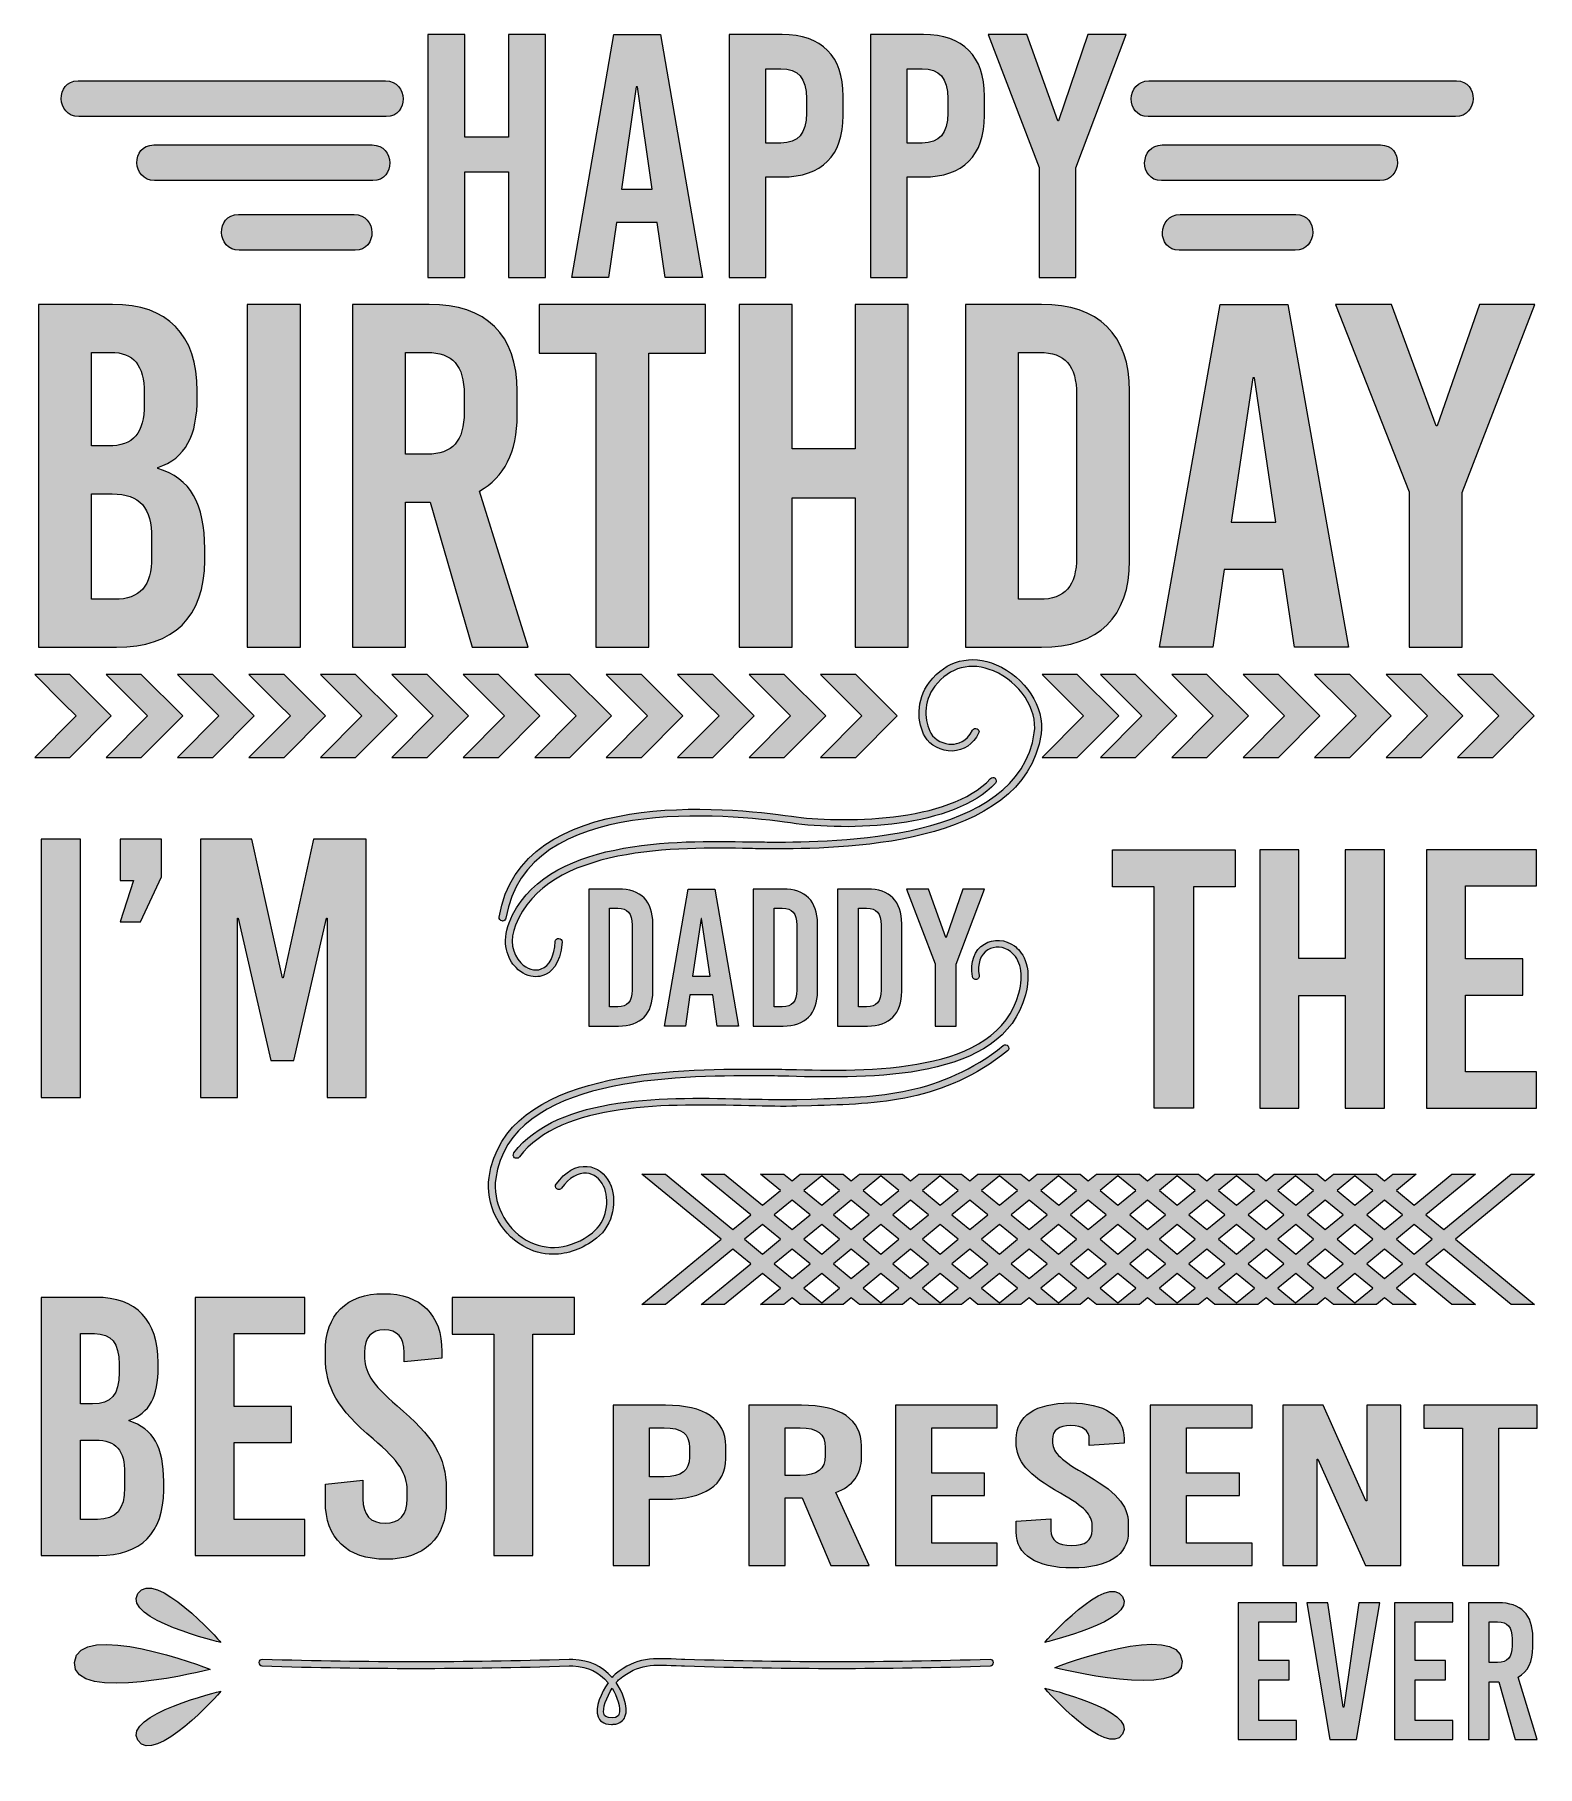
# Model space of a CAD drawing. Header units: inches. Extents: x 0.2 to 14.8, y -17.6 to -0.6.
import ezdxf

# ---------------------------------------------------------------- set-up
doc = ezdxf.new("R2010")
doc.units = ezdxf.units.IN
doc.header["$MEASUREMENT"] = 0
doc.layers.add('Layer 1', color=7, linetype='Continuous')

# ---------------------------------------------------------------- blocks, each defined once
blk = doc.blocks.new('block 2')
at = {"layer": 'Layer 1', "lineweight": 0}
for points, knots in [([(4.503, -5.095), (4.503, -5.095), (4.979, -6.623), (4.979, -6.623), (4.979, -6.623), (4.43, -6.623), (4.43, -6.623), (4.43, -6.623), (4.019, -5.205), (4.019, -5.205), (4.019, -5.205), (3.779, -5.205), (3.779, -5.205), (3.779, -5.205), (3.779, -6.623), (3.779, -6.623), (3.779, -6.623), (3.259, -6.623), (3.259, -6.623), (3.259, -6.623), (3.259, -3.269), (3.259, -3.269), (3.259, -3.269), (4.009, -3.269), (4.009, -3.269), (4.567, -3.269), (4.871, -3.566), (4.871, -4.117), (4.871, -4.117), (4.871, -4.357), (4.871, -4.357), (4.871, -4.711), (4.743, -4.961), (4.503, -5.095)], [0, 0, 0, 0, 1, 1, 1, 2, 2, 2, 3, 3, 3, 4, 4, 4, 5, 5, 5, 6, 6, 6, 7, 7, 7, 8, 8, 8, 9, 9, 9, 10, 10, 10, 11, 11, 11, 11]), ([(4.352, -4.151), (4.352, -3.868), (4.239, -3.739), (3.989, -3.739), (3.989, -3.739), (3.779, -3.739), (3.779, -3.739), (3.779, -3.739), (3.779, -4.735), (3.779, -4.735), (3.779, -4.735), (3.989, -4.735), (3.989, -4.735), (4.239, -4.735), (4.352, -4.606), (4.352, -4.323), (4.352, -4.323), (4.352, -4.151), (4.352, -4.151)], [0, 0, 0, 0, 1, 1, 1, 2, 2, 2, 3, 3, 3, 4, 4, 4, 5, 5, 5, 6, 6, 6, 6])]:
    blk.add_open_spline(points, degree=3, knots=knots, dxfattribs=at)
blk = doc.blocks.new('block 3')
at = {"layer": 'Layer 1', "lineweight": 0}
for points in [[(10.861, -4.117), (10.861, -4.117), (10.861, -5.775), (10.861, -5.775), (10.861, -6.326), (10.557, -6.623), (9.999, -6.623), (9.999, -6.623), (9.255, -6.623), (9.255, -6.623), (9.255, -6.623), (9.255, -3.269), (9.255, -3.269), (9.255, -3.269), (9.999, -3.269), (9.999, -3.269), (10.557, -3.269), (10.861, -3.566), (10.861, -4.117)], [(10.342, -4.151), (10.342, -3.868), (10.229, -3.739), (9.979, -3.739), (9.979, -3.739), (9.774, -3.739), (9.774, -3.739), (9.774, -3.739), (9.774, -6.154), (9.774, -6.154), (9.774, -6.154), (9.979, -6.154), (9.979, -6.154), (10.229, -6.154), (10.342, -6.024), (10.342, -5.742), (10.342, -5.742), (10.342, -4.151), (10.342, -4.151)]]:
    blk.add_open_spline(points, degree=3, knots=[0, 0, 0, 0, 1, 1, 1, 2, 2, 2, 3, 3, 3, 4, 4, 4, 5, 5, 5, 6, 6, 6, 6], dxfattribs=at)
blk = doc.blocks.new('block 4')
at = {"layer": 'Layer 1', "lineweight": 0}
for points in [[(12.409, -3.269), (13.002, -6.623), (12.473, -6.623), (12.36, -5.861), (11.787, -5.861), (11.674, -6.623), (11.155, -6.623), (11.748, -3.269), (12.409, -3.269)], [(12.291, -5.401), (12.081, -3.988), (12.066, -3.988), (11.856, -5.401), (12.291, -5.401)]]:
    blk.add_lwpolyline(points, dxfattribs=at)
blk = doc.blocks.new('block 5')
at = {"layer": 'Layer 1', "lineweight": 0}
for points, knots in [([(5.81, -15.606), (5.81, -15.606), (5.81, -14.037), (5.81, -14.037), (5.81, -14.037), (6.322, -14.037), (6.322, -14.037), (6.703, -14.037), (6.911, -14.176), (6.911, -14.434), (6.911, -14.434), (6.911, -14.56), (6.911, -14.56), (6.911, -14.817), (6.703, -14.956), (6.322, -14.956), (6.322, -14.956), (6.165, -14.956), (6.165, -14.956), (6.165, -14.956), (6.165, -15.606), (6.165, -15.606), (6.165, -15.606), (5.81, -15.606), (5.81, -15.606)], [0, 0, 0, 0, 1, 1, 1, 2, 2, 2, 3, 3, 3, 4, 4, 4, 5, 5, 5, 6, 6, 6, 7, 7, 7, 8, 8, 8, 8]), ([(6.165, -14.737), (6.165, -14.737), (6.309, -14.737), (6.309, -14.737), (6.479, -14.737), (6.556, -14.676), (6.556, -14.544), (6.556, -14.544), (6.556, -14.45), (6.556, -14.45), (6.556, -14.317), (6.479, -14.257), (6.309, -14.257), (6.309, -14.257), (6.165, -14.257), (6.165, -14.257), (6.165, -14.257), (6.165, -14.737), (6.165, -14.737)], [0, 0, 0, 0, 1, 1, 1, 2, 2, 2, 3, 3, 3, 4, 4, 4, 5, 5, 5, 6, 6, 6, 6])]:
    blk.add_open_spline(points, degree=3, knots=knots, dxfattribs=at)
blk = doc.blocks.new('block 6')
at = {"layer": 'Layer 1', "lineweight": 0}
for points in [[(9.798, -13.051), (9.608, -13.051), (9.568, -13.051), (9.378, -13.051), (9.298, -12.986), (9.218, -13.051), (9.028, -13.051), (8.989, -13.051), (8.799, -13.051), (8.719, -12.986), (8.639, -13.051), (8.449, -13.051), (8.409, -13.051), (8.219, -13.051), (8.139, -12.986), (8.059, -13.051), (7.869, -13.051), (7.83, -13.051), (7.64, -13.051), (7.56, -12.986), (7.48, -13.051), (7.25, -13.051), (7.445, -12.891), (7.27, -12.747), (6.9, -13.051), (6.67, -13.051), (7.155, -12.653), (6.98, -12.509), (6.321, -13.051), (6.091, -13.051), (6.865, -12.414), (6.091, -11.777), (6.321, -11.777), (6.98, -12.319), (7.155, -12.175), (6.67, -11.777), (6.9, -11.777), (7.27, -12.081), (7.445, -11.937), (7.25, -11.777), (7.48, -11.777), (7.56, -11.842), (7.64, -11.777), (7.83, -11.777), (7.869, -11.777), (8.059, -11.777), (8.139, -11.842), (8.219, -11.777), (8.409, -11.777), (8.449, -11.777), (8.639, -11.777), (8.719, -11.842), (8.799, -11.777), (8.989, -11.777), (9.028, -11.777), (9.218, -11.777), (9.298, -11.842), (9.378, -11.777), (9.568, -11.777), (9.608, -11.777), (9.798, -11.777), (9.878, -11.842), (9.958, -11.777), (10.147, -11.777), (10.187, -11.777), (10.377, -11.777), (10.457, -11.842), (10.537, -11.777), (10.727, -11.777), (10.767, -11.777), (10.957, -11.777), (11.037, -11.842), (11.117, -11.777), (11.306, -11.777), (11.347, -11.777), (11.536, -11.777), (11.616, -11.842), (11.696, -11.777), (11.886, -11.777), (11.926, -11.777), (12.116, -11.777), (12.196, -11.842), (12.276, -11.777), (12.465, -11.777), (12.505, -11.777), (12.695, -11.777), (12.775, -11.842), (12.855, -11.777), (13.045, -11.777), (13.085, -11.777), (13.275, -11.777), (13.355, -11.842), (13.435, -11.777), (13.664, -11.777), (13.47, -11.937), (13.645, -12.081), (14.014, -11.777), (14.244, -11.777), (13.759, -12.176), (13.934, -12.319), (14.594, -11.777), (14.823, -11.777), (14.049, -12.414), (14.823, -13.051), (14.594, -13.051), (13.934, -12.509), (13.759, -12.653), (14.244, -13.051), (14.014, -13.051), (13.645, -12.747), (13.47, -12.891), (13.664, -13.051), (13.435, -13.051), (13.355, -12.986), (13.275, -13.051), (13.085, -13.051), (13.045, -13.051), (12.855, -13.051), (12.775, -12.986), (12.695, -13.051), (12.505, -13.051), (12.465, -13.051), (12.276, -13.051), (12.196, -12.986), (12.116, -13.051), (11.926, -13.051), (11.886, -13.051), (11.696, -13.051), (11.616, -12.986), (11.536, -13.051), (11.347, -13.051), (11.306, -13.051), (11.117, -13.051), (11.037, -12.986), (10.957, -13.051), (10.767, -13.051), (10.727, -13.051), (10.537, -13.051), (10.457, -12.986), (10.377, -13.051), (10.187, -13.051), (10.147, -13.051), (9.958, -13.051), (9.878, -12.986), (9.798, -13.051)], [(7.675, -11.937), (7.849, -12.081), (8.024, -11.937), (7.849, -11.793), (7.675, -11.937)], [(8.254, -11.937), (8.429, -12.081), (8.604, -11.937), (8.429, -11.793), (8.254, -11.937)], [(8.834, -11.937), (9.008, -12.081), (9.183, -11.937), (9.009, -11.793), (8.834, -11.937)], [(9.413, -11.937), (9.588, -12.081), (9.763, -11.937), (9.588, -11.793), (9.413, -11.937)], [(9.993, -11.937), (10.168, -12.081), (10.342, -11.937), (10.167, -11.793), (9.993, -11.937)], [(10.572, -11.937), (10.747, -12.081), (10.922, -11.937), (10.747, -11.793), (10.572, -11.937)], [(11.152, -11.937), (11.327, -12.081), (11.501, -11.937), (11.326, -11.793), (11.152, -11.937)], [(11.731, -11.937), (11.906, -12.081), (12.081, -11.937), (11.906, -11.793), (11.731, -11.937)], [(12.311, -11.937), (12.486, -12.081), (12.66, -11.937), (12.485, -11.793), (12.311, -11.937)], [(12.89, -11.937), (13.065, -12.081), (13.24, -11.937), (13.065, -11.793), (12.89, -11.937)], [(7.385, -12.176), (7.56, -12.319), (7.735, -12.175), (7.56, -12.032), (7.385, -12.176)], [(8.139, -12.319), (8.314, -12.175), (8.139, -12.032), (7.964, -12.175), (8.139, -12.319)], [(8.719, -12.319), (8.894, -12.175), (8.719, -12.032), (8.544, -12.175), (8.719, -12.319)], [(9.298, -12.319), (9.473, -12.175), (9.298, -12.032), (9.123, -12.176), (9.298, -12.319)], [(10.053, -12.176), (9.878, -12.032), (9.703, -12.175), (9.878, -12.319), (10.053, -12.176)], [(10.632, -12.175), (10.457, -12.032), (10.282, -12.175), (10.457, -12.319), (10.632, -12.175)], [(11.212, -12.175), (11.037, -12.032), (10.862, -12.175), (11.037, -12.319), (11.212, -12.175)], [(11.791, -12.176), (11.616, -12.032), (11.441, -12.175), (11.616, -12.319), (11.791, -12.176)], [(12.371, -12.176), (12.196, -12.032), (12.021, -12.175), (12.196, -12.319), (12.371, -12.176)], [(12.95, -12.175), (12.775, -12.032), (12.6, -12.176), (12.775, -12.319), (12.95, -12.175)], [(13.355, -12.032), (13.18, -12.175), (13.355, -12.319), (13.53, -12.175), (13.355, -12.032)], [(7.27, -12.558), (7.445, -12.414), (7.27, -12.27), (7.095, -12.414), (7.27, -12.558)], [(7.849, -12.27), (7.675, -12.414), (7.849, -12.558), (8.024, -12.414), (7.849, -12.27)], [(8.429, -12.558), (8.604, -12.414), (8.429, -12.27), (8.254, -12.414), (8.429, -12.558)], [(9.009, -12.558), (9.183, -12.414), (9.009, -12.27), (8.834, -12.414), (9.009, -12.558)], [(9.588, -12.558), (9.763, -12.414), (9.588, -12.27), (9.413, -12.414), (9.588, -12.558)], [(10.167, -12.27), (9.993, -12.414), (10.167, -12.558), (10.342, -12.414), (10.167, -12.27)], [(10.747, -12.27), (10.572, -12.414), (10.747, -12.558), (10.922, -12.414), (10.747, -12.27)], [(11.327, -12.27), (11.152, -12.414), (11.327, -12.558), (11.501, -12.414), (11.327, -12.27)], [(11.906, -12.27), (11.731, -12.414), (11.906, -12.558), (12.081, -12.414), (11.906, -12.27)], [(12.486, -12.27), (12.311, -12.414), (12.486, -12.558), (12.66, -12.414), (12.486, -12.27)], [(13.065, -12.558), (13.24, -12.414), (13.065, -12.27), (12.89, -12.414), (13.065, -12.558)], [(13.645, -12.27), (13.47, -12.414), (13.645, -12.558), (13.819, -12.414), (13.645, -12.27)], [(7.56, -12.796), (7.735, -12.653), (7.56, -12.509), (7.385, -12.653), (7.56, -12.796)], [(7.964, -12.653), (8.139, -12.796), (8.314, -12.653), (8.139, -12.509), (7.964, -12.653)], [(8.544, -12.653), (8.719, -12.796), (8.894, -12.653), (8.719, -12.509), (8.544, -12.653)], [(9.123, -12.653), (9.298, -12.796), (9.473, -12.653), (9.298, -12.509), (9.123, -12.653)], [(9.703, -12.653), (9.878, -12.796), (10.053, -12.653), (9.878, -12.509), (9.703, -12.653)], [(10.457, -12.509), (10.282, -12.653), (10.457, -12.796), (10.632, -12.653), (10.457, -12.509)], [(11.037, -12.509), (10.862, -12.653), (11.037, -12.796), (11.212, -12.653), (11.037, -12.509)], [(11.616, -12.509), (11.441, -12.653), (11.616, -12.796), (11.791, -12.653), (11.616, -12.509)], [(12.196, -12.509), (12.021, -12.653), (12.196, -12.796), (12.371, -12.653), (12.196, -12.509)], [(12.775, -12.509), (12.6, -12.653), (12.775, -12.796), (12.95, -12.653), (12.775, -12.509)], [(13.53, -12.653), (13.355, -12.509), (13.18, -12.653), (13.355, -12.796), (13.53, -12.653)], [(8.024, -12.891), (7.849, -12.747), (7.675, -12.891), (7.849, -13.035), (8.024, -12.891)], [(8.604, -12.891), (8.429, -12.747), (8.254, -12.891), (8.429, -13.035), (8.604, -12.891)], [(9.183, -12.891), (9.008, -12.747), (8.834, -12.891), (9.009, -13.035), (9.183, -12.891)], [(9.763, -12.891), (9.588, -12.747), (9.413, -12.891), (9.588, -13.035), (9.763, -12.891)], [(10.342, -12.891), (10.168, -12.747), (9.993, -12.891), (10.167, -13.035), (10.342, -12.891)], [(10.922, -12.891), (10.747, -12.747), (10.572, -12.891), (10.747, -13.035), (10.922, -12.891)], [(11.501, -12.891), (11.327, -12.747), (11.152, -12.891), (11.326, -13.035), (11.501, -12.891)], [(12.081, -12.891), (11.906, -12.747), (11.731, -12.891), (11.906, -13.035), (12.081, -12.891)], [(12.66, -12.891), (12.486, -12.747), (12.311, -12.891), (12.485, -13.035), (12.66, -12.891)], [(13.24, -12.891), (13.065, -12.747), (12.89, -12.891), (13.065, -13.035), (13.24, -12.891)]]:
    blk.add_lwpolyline(points, dxfattribs=at)
blk = doc.blocks.new('block 7')
at = {"layer": 'Layer 1', "lineweight": 0}
for points, knots in [([(7.988, -14.891), (7.988, -14.891), (8.312, -15.606), (8.312, -15.606), (8.312, -15.606), (7.938, -15.606), (7.938, -15.606), (7.938, -15.606), (7.657, -14.943), (7.657, -14.943), (7.657, -14.943), (7.493, -14.943), (7.493, -14.943), (7.493, -14.943), (7.493, -15.606), (7.493, -15.606), (7.493, -15.606), (7.138, -15.606), (7.138, -15.606), (7.138, -15.606), (7.138, -14.037), (7.138, -14.037), (7.138, -14.037), (7.65, -14.037), (7.65, -14.037), (8.031, -14.037), (8.239, -14.176), (8.239, -14.434), (8.239, -14.434), (8.239, -14.546), (8.239, -14.546), (8.239, -14.712), (8.152, -14.829), (7.988, -14.891)], [0, 0, 0, 0, 1, 1, 1, 2, 2, 2, 3, 3, 3, 4, 4, 4, 5, 5, 5, 6, 6, 6, 7, 7, 7, 8, 8, 8, 9, 9, 9, 10, 10, 10, 11, 11, 11, 11]), ([(7.884, -14.45), (7.884, -14.317), (7.807, -14.257), (7.637, -14.257), (7.637, -14.257), (7.493, -14.257), (7.493, -14.257), (7.493, -14.257), (7.493, -14.723), (7.493, -14.723), (7.493, -14.723), (7.637, -14.723), (7.637, -14.723), (7.807, -14.723), (7.884, -14.663), (7.884, -14.53), (7.884, -14.53), (7.884, -14.45), (7.884, -14.45)], [0, 0, 0, 0, 1, 1, 1, 2, 2, 2, 3, 3, 3, 4, 4, 4, 5, 5, 5, 6, 6, 6, 6])]:
    blk.add_open_spline(points, degree=3, knots=knots, dxfattribs=at)
blk = doc.blocks.new('block 8')
at = {"layer": 'Layer 1', "lineweight": 0}
for points, knots in [([(9.53, -16.554), (9.53, -16.572), (9.516, -16.587), (9.499, -16.587), (8.445, -16.619), (7.55, -16.619), (6.508, -16.587), (6.508, -16.587), (6.477, -16.587), (6.477, -16.587), (6.189, -16.571), (6.058, -16.564), (5.87, -16.717), (5.861, -16.725), (5.85, -16.736), (5.839, -16.75), (5.89, -16.826), (5.966, -16.99), (5.925, -17.086), (5.912, -17.117), (5.881, -17.154), (5.81, -17.158), (5.804, -17.158), (5.799, -17.159), (5.793, -17.159), (5.709, -17.159), (5.675, -17.118), (5.662, -17.084), (5.627, -16.994), (5.695, -16.847), (5.76, -16.752), (5.662, -16.641), (5.573, -16.599), (5.414, -16.587), (5.414, -16.587), (5.38, -16.587), (5.38, -16.587), (4.347, -16.619), (3.419, -16.619), (2.374, -16.587), (2.356, -16.587), (2.343, -16.572), (2.343, -16.554), (2.344, -16.537), (2.358, -16.523), (2.376, -16.524), (3.42, -16.555), (4.346, -16.555), (5.379, -16.524), (5.379, -16.524), (5.416, -16.524), (5.416, -16.524), (5.587, -16.537), (5.694, -16.585), (5.799, -16.7), (5.81, -16.686), (5.821, -16.675), (5.83, -16.668), (6.037, -16.499), (6.194, -16.508), (6.478, -16.524), (6.478, -16.524), (6.509, -16.524), (6.509, -16.524), (7.551, -16.555), (8.444, -16.555), (9.497, -16.524), (9.515, -16.523), (9.529, -16.537), (9.53, -16.554)], [0, 0, 0, 0, 1, 1, 1, 2, 2, 2, 3, 3, 3, 4, 4, 4, 5, 5, 5, 6, 6, 6, 7, 7, 7, 8, 8, 8, 9, 9, 9, 10, 10, 10, 11, 11, 11, 12, 12, 12, 13, 13, 13, 14, 14, 14, 15, 15, 15, 16, 16, 16, 17, 17, 17, 18, 18, 18, 19, 19, 19, 20, 20, 20, 21, 21, 21, 22, 22, 22, 23, 23, 23, 23]), ([(5.8, -16.806), (5.748, -16.889), (5.699, -17.004), (5.721, -17.061), (5.724, -17.07), (5.736, -17.099), (5.806, -17.095), (5.848, -17.092), (5.861, -17.074), (5.866, -17.061), (5.892, -17.001), (5.843, -16.878), (5.8, -16.806)], [0, 0, 0, 0, 1, 1, 1, 2, 2, 2, 3, 3, 3, 4, 4, 4, 4])]:
    blk.add_open_spline(points, degree=3, knots=knots, dxfattribs=at)
blk = doc.blocks.new('block 9')
at = {"layer": 'Layer 1', "lineweight": 0}
for points, knots in [([(0.778, -15.507), (0.778, -15.507), (0.216, -15.507), (0.216, -15.507), (0.216, -15.507), (0.216, -12.982), (0.216, -12.982), (0.216, -12.982), (0.75, -12.982), (0.75, -12.982), (1.146, -12.982), (1.359, -13.206), (1.359, -13.621), (1.359, -13.621), (1.359, -13.667), (1.359, -13.667), (1.359, -13.949), (1.276, -14.115), (1.074, -14.183), (1.074, -14.183), (1.074, -14.191), (1.074, -14.191), (1.312, -14.263), (1.413, -14.45), (1.413, -14.782), (1.413, -14.782), (1.413, -14.869), (1.413, -14.869), (1.413, -15.284), (1.19, -15.507), (0.778, -15.507)], [0, 0, 0, 0, 1, 1, 1, 2, 2, 2, 3, 3, 3, 4, 4, 4, 5, 5, 5, 6, 6, 6, 7, 7, 7, 8, 8, 8, 9, 9, 9, 10, 10, 10, 10]), ([(0.598, -14.025), (0.598, -14.025), (0.717, -14.025), (0.717, -14.025), (0.901, -14.025), (0.977, -13.931), (0.977, -13.718), (0.977, -13.718), (0.977, -13.635), (0.977, -13.635), (0.977, -13.429), (0.901, -13.336), (0.735, -13.336), (0.735, -13.336), (0.598, -13.336), (0.598, -13.336), (0.598, -13.336), (0.598, -14.025), (0.598, -14.025)], [0, 0, 0, 0, 1, 1, 1, 2, 2, 2, 3, 3, 3, 4, 4, 4, 5, 5, 5, 6, 6, 6, 6]), ([(0.764, -15.154), (0.948, -15.154), (1.031, -15.056), (1.031, -14.844), (1.031, -14.844), (1.031, -14.703), (1.031, -14.703), (1.031, -14.479), (0.948, -14.378), (0.746, -14.378), (0.746, -14.378), (0.598, -14.378), (0.598, -14.378), (0.598, -14.378), (0.598, -15.154), (0.598, -15.154), (0.598, -15.154), (0.764, -15.154), (0.764, -15.154)], [0, 0, 0, 0, 1, 1, 1, 2, 2, 2, 3, 3, 3, 4, 4, 4, 5, 5, 5, 6, 6, 6, 6])]:
    blk.add_open_spline(points, degree=3, knots=knots, dxfattribs=at)
blk = doc.blocks.new('block 10')
at = {"layer": 'Layer 1', "lineweight": 0}
for points, knots in [([(14.662, -16.698), (14.662, -16.698), (14.847, -17.308), (14.847, -17.308), (14.847, -17.308), (14.633, -17.308), (14.633, -17.308), (14.633, -17.308), (14.472, -16.742), (14.472, -16.742), (14.472, -16.742), (14.378, -16.742), (14.378, -16.742), (14.378, -16.742), (14.378, -17.308), (14.378, -17.308), (14.378, -17.308), (14.176, -17.308), (14.176, -17.308), (14.176, -17.308), (14.176, -15.969), (14.176, -15.969), (14.176, -15.969), (14.468, -15.969), (14.468, -15.969), (14.687, -15.969), (14.805, -16.087), (14.805, -16.307), (14.805, -16.307), (14.805, -16.403), (14.805, -16.403), (14.805, -16.545), (14.755, -16.644), (14.662, -16.698)], [0, 0, 0, 0, 1, 1, 1, 2, 2, 2, 3, 3, 3, 4, 4, 4, 5, 5, 5, 6, 6, 6, 7, 7, 7, 8, 8, 8, 9, 9, 9, 10, 10, 10, 11, 11, 11, 11]), ([(14.602, -16.321), (14.602, -16.208), (14.558, -16.156), (14.461, -16.156), (14.461, -16.156), (14.378, -16.156), (14.378, -16.156), (14.378, -16.156), (14.378, -16.554), (14.378, -16.554), (14.378, -16.554), (14.461, -16.554), (14.461, -16.554), (14.558, -16.554), (14.602, -16.503), (14.602, -16.39), (14.602, -16.39), (14.602, -16.321), (14.602, -16.321)], [0, 0, 0, 0, 1, 1, 1, 2, 2, 2, 3, 3, 3, 4, 4, 4, 5, 5, 5, 6, 6, 6, 6])]:
    blk.add_open_spline(points, degree=3, knots=knots, dxfattribs=at)
blk = doc.blocks.new('block 11')
at = {"layer": 'Layer 1', "lineweight": 0}
for points, knots in [([(8.685, -3.008), (8.685, -3.008), (8.325, -3.008), (8.325, -3.008), (8.325, -3.008), (8.325, -0.631), (8.325, -0.631), (8.325, -0.631), (8.844, -0.631), (8.844, -0.631), (9.232, -0.631), (9.442, -0.841), (9.442, -1.232), (9.442, -1.232), (9.442, -1.422), (9.442, -1.422), (9.442, -1.813), (9.232, -2.023), (8.844, -2.023), (8.844, -2.023), (8.685, -2.023), (8.685, -2.023), (8.685, -2.023), (8.685, -3.008), (8.685, -3.008)], [0, 0, 0, 0, 1, 1, 1, 2, 2, 2, 3, 3, 3, 4, 4, 4, 5, 5, 5, 6, 6, 6, 7, 7, 7, 8, 8, 8, 8]), ([(8.685, -1.691), (8.685, -1.691), (8.831, -1.691), (8.831, -1.691), (9.004, -1.691), (9.082, -1.599), (9.082, -1.398), (9.082, -1.398), (9.082, -1.256), (9.082, -1.256), (9.082, -1.055), (9.004, -0.964), (8.831, -0.964), (8.831, -0.964), (8.685, -0.964), (8.685, -0.964), (8.685, -0.964), (8.685, -1.691), (8.685, -1.691)], [0, 0, 0, 0, 1, 1, 1, 2, 2, 2, 3, 3, 3, 4, 4, 4, 5, 5, 5, 6, 6, 6, 6])]:
    blk.add_open_spline(points, degree=3, knots=knots, dxfattribs=at)
blk = doc.blocks.new('block 12')
at = {"layer": 'Layer 1', "lineweight": 0}
for points in [[(8.296, -10.328), (8.296, -10.328), (8.005, -10.328), (8.005, -10.328), (8.005, -10.328), (8.005, -8.988), (8.005, -8.988), (8.005, -8.988), (8.296, -8.988), (8.296, -8.988), (8.514, -8.988), (8.632, -9.107), (8.632, -9.327), (8.632, -9.327), (8.632, -9.989), (8.632, -9.989), (8.632, -10.209), (8.514, -10.328), (8.296, -10.328)], [(8.43, -9.34), (8.43, -9.227), (8.386, -9.176), (8.288, -9.176), (8.288, -9.176), (8.208, -9.176), (8.208, -9.176), (8.208, -9.176), (8.208, -10.14), (8.208, -10.14), (8.208, -10.14), (8.288, -10.14), (8.288, -10.14), (8.386, -10.14), (8.43, -10.089), (8.43, -9.976), (8.43, -9.976), (8.43, -9.34), (8.43, -9.34)]]:
    blk.add_open_spline(points, degree=3, knots=[0, 0, 0, 0, 1, 1, 1, 2, 2, 2, 3, 3, 3, 4, 4, 4, 5, 5, 5, 6, 6, 6, 6], dxfattribs=at)
blk = doc.blocks.new('block 13')
at = {"layer": 'Layer 1', "lineweight": 0}
for points in [[(7.471, -10.328), (7.471, -10.328), (7.18, -10.328), (7.18, -10.328), (7.18, -10.328), (7.18, -8.988), (7.18, -8.988), (7.18, -8.988), (7.471, -8.988), (7.471, -8.988), (7.689, -8.988), (7.808, -9.107), (7.808, -9.327), (7.808, -9.327), (7.808, -9.989), (7.808, -9.989), (7.808, -10.209), (7.689, -10.328), (7.471, -10.328)], [(7.463, -10.14), (7.561, -10.14), (7.605, -10.089), (7.605, -9.976), (7.605, -9.976), (7.605, -9.34), (7.605, -9.34), (7.605, -9.227), (7.561, -9.176), (7.463, -9.176), (7.463, -9.176), (7.383, -9.176), (7.383, -9.176), (7.383, -9.176), (7.383, -10.14), (7.383, -10.14), (7.383, -10.14), (7.463, -10.14), (7.463, -10.14)]]:
    blk.add_open_spline(points, degree=3, knots=[0, 0, 0, 0, 1, 1, 1, 2, 2, 2, 3, 3, 3, 4, 4, 4, 5, 5, 5, 6, 6, 6, 6], dxfattribs=at)
blk = doc.blocks.new('block 14')
at = {"layer": 'Layer 1', "lineweight": 0}
for points in [[(6.56, -10.024), (6.516, -10.328), (6.313, -10.328), (6.544, -8.988), (6.803, -8.988), (7.034, -10.328), (6.828, -10.328), (6.784, -10.024), (6.56, -10.024)], [(6.587, -9.84), (6.757, -9.84), (6.675, -9.275), (6.669, -9.275), (6.587, -9.84)]]:
    blk.add_lwpolyline(points, dxfattribs=at)
blk = doc.blocks.new('block 15')
at = {"layer": 'Layer 1', "lineweight": 0}
for points in [[(5.861, -10.328), (5.861, -10.328), (5.57, -10.328), (5.57, -10.328), (5.57, -10.328), (5.57, -8.988), (5.57, -8.988), (5.57, -8.988), (5.861, -8.988), (5.861, -8.988), (6.079, -8.988), (6.198, -9.107), (6.198, -9.327), (6.198, -9.327), (6.198, -9.989), (6.198, -9.989), (6.198, -10.209), (6.079, -10.328), (5.861, -10.328)], [(5.995, -9.34), (5.995, -9.227), (5.951, -9.176), (5.854, -9.176), (5.854, -9.176), (5.773, -9.176), (5.773, -9.176), (5.773, -9.176), (5.773, -10.14), (5.773, -10.14), (5.773, -10.14), (5.854, -10.14), (5.854, -10.14), (5.951, -10.14), (5.995, -10.089), (5.995, -9.976), (5.995, -9.976), (5.995, -9.34), (5.995, -9.34)]]:
    blk.add_open_spline(points, degree=3, knots=[0, 0, 0, 0, 1, 1, 1, 2, 2, 2, 3, 3, 3, 4, 4, 4, 5, 5, 5, 6, 6, 6, 6], dxfattribs=at)
blk = doc.blocks.new('block 16')
at = {"layer": 'Layer 1', "lineweight": 0}
for points, knots in [([(0.952, -6.623), (0.952, -6.623), (0.188, -6.623), (0.188, -6.623), (0.188, -6.623), (0.188, -3.269), (0.188, -3.269), (0.188, -3.269), (0.913, -3.269), (0.913, -3.269), (1.452, -3.269), (1.741, -3.566), (1.741, -4.117), (1.741, -4.117), (1.741, -4.179), (1.741, -4.179), (1.741, -4.553), (1.628, -4.774), (1.354, -4.865), (1.354, -4.865), (1.354, -4.874), (1.354, -4.874), (1.677, -4.97), (1.814, -5.219), (1.814, -5.66), (1.814, -5.66), (1.814, -5.775), (1.814, -5.775), (1.814, -6.326), (1.511, -6.623), (0.952, -6.623)], [0, 0, 0, 0, 1, 1, 1, 2, 2, 2, 3, 3, 3, 4, 4, 4, 5, 5, 5, 6, 6, 6, 7, 7, 7, 8, 8, 8, 9, 9, 9, 10, 10, 10, 10]), ([(0.707, -4.654), (0.707, -4.654), (0.869, -4.654), (0.869, -4.654), (1.119, -4.654), (1.222, -4.529), (1.222, -4.247), (1.222, -4.247), (1.222, -4.136), (1.222, -4.136), (1.222, -3.863), (1.119, -3.739), (0.894, -3.739), (0.894, -3.739), (0.707, -3.739), (0.707, -3.739), (0.707, -3.739), (0.707, -4.654), (0.707, -4.654)], [0, 0, 0, 0, 1, 1, 1, 2, 2, 2, 3, 3, 3, 4, 4, 4, 5, 5, 5, 6, 6, 6, 6]), ([(0.933, -6.154), (1.183, -6.154), (1.295, -6.024), (1.295, -5.742), (1.295, -5.742), (1.295, -5.555), (1.295, -5.555), (1.295, -5.258), (1.183, -5.123), (0.908, -5.123), (0.908, -5.123), (0.707, -5.123), (0.707, -5.123), (0.707, -5.123), (0.707, -6.154), (0.707, -6.154), (0.707, -6.154), (0.933, -6.154), (0.933, -6.154)], [0, 0, 0, 0, 1, 1, 1, 2, 2, 2, 3, 3, 3, 4, 4, 4, 5, 5, 5, 6, 6, 6, 6])]:
    blk.add_open_spline(points, degree=3, knots=knots, dxfattribs=at)
blk = doc.blocks.new('block 17')
at = {"layer": 'Layer 1', "lineweight": 0}
for points in [[(5.764, -3.008), (5.404, -3.008), (5.815, -0.631), (6.274, -0.631), (6.684, -3.008), (6.318, -3.008), (6.24, -2.468), (5.842, -2.468), (5.764, -3.008)], [(5.89, -2.142), (6.192, -2.142), (6.046, -1.14), (6.036, -1.14), (5.89, -2.142)]]:
    blk.add_lwpolyline(points, dxfattribs=at)
blk = doc.blocks.new('block 18')
at = {"layer": 'Layer 1', "lineweight": 0}
for points, knots in [([(7.303, -3.008), (7.303, -3.008), (6.943, -3.008), (6.943, -3.008), (6.943, -3.008), (6.943, -0.631), (6.943, -0.631), (6.943, -0.631), (7.462, -0.631), (7.462, -0.631), (7.849, -0.631), (8.06, -0.841), (8.06, -1.232), (8.06, -1.232), (8.06, -1.422), (8.06, -1.422), (8.06, -1.813), (7.849, -2.023), (7.462, -2.023), (7.462, -2.023), (7.303, -2.023), (7.303, -2.023), (7.303, -2.023), (7.303, -3.008), (7.303, -3.008)], [0, 0, 0, 0, 1, 1, 1, 2, 2, 2, 3, 3, 3, 4, 4, 4, 5, 5, 5, 6, 6, 6, 7, 7, 7, 8, 8, 8, 8]), ([(7.303, -1.691), (7.303, -1.691), (7.449, -1.691), (7.449, -1.691), (7.622, -1.691), (7.7, -1.599), (7.7, -1.398), (7.7, -1.398), (7.7, -1.256), (7.7, -1.256), (7.7, -1.055), (7.622, -0.964), (7.449, -0.964), (7.449, -0.964), (7.303, -0.964), (7.303, -0.964), (7.303, -0.964), (7.303, -1.691), (7.303, -1.691)], [0, 0, 0, 0, 1, 1, 1, 2, 2, 2, 3, 3, 3, 4, 4, 4, 5, 5, 5, 6, 6, 6, 6])]:
    blk.add_open_spline(points, degree=3, knots=knots, dxfattribs=at)

msp = doc.modelspace()

# ---------------------------------------------------------------- hatches: boundary and pattern name
at = {"layer": 'Layer 1', "true_color": 0x191112}
h = msp.add_hatch(color=248, dxfattribs=at)
h.dxf.hatch_style = 2
h.paths.add_polyline_path([(11.102, -11.13), (11.102, -8.965), (10.694, -8.965), (10.694, -8.604), (11.892, -8.604), (11.892, -8.965), (11.485, -8.965), (11.485, -11.13)])
h.paths.add_polyline_path([(8.182, -7.701), (8.587, -7.295), (8.182, -6.89), (7.838, -6.89), (8.121, -7.173), (8.243, -7.295), (7.838, -7.701)])
h.paths.add_polyline_path([(7.483, -7.701), (7.888, -7.295), (7.483, -6.89), (7.139, -6.89), (7.423, -7.173), (7.544, -7.295), (7.139, -7.701)])
h.paths.add_polyline_path([(10.349, -7.701), (10.754, -7.295), (10.349, -6.89), (10.005, -6.89), (10.289, -7.173), (10.41, -7.295), (10.005, -7.701)])
edge = h.paths.add_edge_path()
edge.add_spline(control_points=[(4.503, -5.095), (4.503, -5.095), (4.979, -6.623), (4.979, -6.623), (4.979, -6.623), (4.43, -6.623), (4.43, -6.623), (4.43, -6.623), (4.019, -5.205), (4.019, -5.205), (4.019, -5.205), (3.779, -5.205), (3.779, -5.205), (3.779, -5.205), (3.779, -6.623), (3.779, -6.623), (3.779, -6.623), (3.259, -6.623), (3.259, -6.623), (3.259, -6.623), (3.259, -3.269), (3.259, -3.269), (3.259, -3.269), (4.009, -3.269), (4.009, -3.269), (4.567, -3.269), (4.871, -3.566), (4.871, -4.117), (4.871, -4.117), (4.871, -4.357), (4.871, -4.357), (4.871, -4.711), (4.743, -4.961), (4.503, -5.095)], knot_values=[0, 0, 0, 0, 1, 1, 1, 2, 2, 2, 3, 3, 3, 4, 4, 4, 5, 5, 5, 6, 6, 6, 7, 7, 7, 8, 8, 8, 9, 9, 9, 10, 10, 10, 11, 11, 11, 11], degree=3, periodic=1)
edge = h.paths.add_edge_path()
edge.add_spline(control_points=[(4.352, -4.151), (4.352, -3.868), (4.239, -3.739), (3.989, -3.739), (3.989, -3.739), (3.779, -3.739), (3.779, -3.739), (3.779, -3.739), (3.779, -4.735), (3.779, -4.735), (3.779, -4.735), (3.989, -4.735), (3.989, -4.735), (4.239, -4.735), (4.352, -4.606), (4.352, -4.323), (4.352, -4.323), (4.352, -4.151), (4.352, -4.151)], knot_values=[0, 0, 0, 0, 1, 1, 1, 2, 2, 2, 3, 3, 3, 4, 4, 4, 5, 5, 5, 6, 6, 6, 6], degree=3, periodic=1)
edge = h.paths.add_edge_path()
edge.add_spline(control_points=[(3.452, -1.71), (3.452, -1.71), (1.316, -1.71), (1.316, -1.71), (1.091, -1.71), (1.099, -2.058), (1.324, -2.058), (1.324, -2.058), (3.46, -2.058), (3.46, -2.058), (3.684, -2.058), (3.677, -1.71), (3.452, -1.71)], knot_values=[0, 0, 0, 0, 1, 1, 1, 2, 2, 2, 3, 3, 3, 4, 4, 4, 4], degree=3, periodic=1)
edge = h.paths.add_edge_path()
edge.add_spline(control_points=[(4.695, -9.262), (4.692, -9.281), (4.705, -9.298), (4.723, -9.3), (4.725, -9.301), (4.726, -9.301), (4.728, -9.301), (4.744, -9.301), (4.758, -9.289), (4.761, -9.273), (4.952, -8.058), (6.94, -8.253), (7.545, -8.342), (8.107, -8.425), (9.148, -8.392), (9.548, -7.952), (9.56, -7.939), (9.559, -7.918), (9.546, -7.905), (9.532, -7.893), (9.511, -7.894), (9.499, -7.908), (9.102, -8.344), (8.018, -8.345), (7.554, -8.276), (6.935, -8.185), (4.896, -7.987), (4.695, -9.262)], knot_values=[0, 0, 0, 0, 1, 1, 1, 2, 2, 2, 3, 3, 3, 4, 4, 4, 5, 5, 5, 6, 6, 6, 7, 7, 7, 8, 8, 8, 9, 9, 9, 9], degree=3, periodic=1)
h.paths.add_polyline_path([(13.353, -11.13), (13.353, -8.604), (12.971, -8.604), (12.971, -9.669), (12.516, -9.669), (12.516, -8.604), (12.134, -8.604), (12.134, -11.13), (12.516, -11.13), (12.516, -10.03), (12.971, -10.03), (12.971, -11.13)])
h.paths.add_polyline_path([(2.75, -3.269), (2.231, -3.269), (2.231, -6.623), (2.75, -6.623)])
edge = h.paths.add_edge_path()
edge.add_spline(control_points=[(3.277, -2.391), (3.277, -2.391), (2.144, -2.391), (2.144, -2.391), (1.919, -2.391), (1.927, -2.74), (2.152, -2.74), (2.152, -2.74), (3.285, -2.74), (3.285, -2.74), (3.51, -2.74), (3.502, -2.391), (3.277, -2.391)], knot_values=[0, 0, 0, 0, 1, 1, 1, 2, 2, 2, 3, 3, 3, 4, 4, 4, 4], degree=3, periodic=1)
h.paths.add_polyline_path([(11.324, -7.295), (10.919, -6.89), (10.575, -6.89), (10.859, -7.173), (10.98, -7.295), (10.575, -7.701), (10.919, -7.701)])
h.paths.add_polyline_path([(3.695, -7.295), (3.29, -6.89), (2.946, -6.89), (3.23, -7.173), (3.351, -7.295), (2.946, -7.701), (3.29, -7.701)])
h.paths.add_polyline_path([(4.343, -6.89), (4.627, -7.173), (4.748, -7.295), (4.343, -7.701), (4.687, -7.701), (5.093, -7.295), (4.687, -6.89)])
h.paths.add_polyline_path([(5.042, -6.89), (5.326, -7.173), (5.447, -7.295), (5.042, -7.701), (5.386, -7.701), (5.792, -7.295), (5.386, -6.89)])
h.paths.add_polyline_path([(2.591, -7.701), (2.997, -7.295), (2.591, -6.89), (2.247, -6.89), (2.531, -7.173), (2.652, -7.295), (2.247, -7.701)])
h.paths.add_polyline_path([(6.085, -6.89), (5.741, -6.89), (6.025, -7.173), (6.146, -7.295), (5.741, -7.701), (6.085, -7.701), (6.491, -7.295)])
h.paths.add_polyline_path([(14.84, -8.958), (14.84, -8.604), (13.765, -8.604), (13.765, -11.13), (14.84, -11.13), (14.84, -10.776), (14.147, -10.776), (14.147, -10.026), (14.706, -10.026), (14.706, -9.672), (14.147, -9.672), (14.147, -8.958)])
h.paths.add_polyline_path([(2.795, -13.336), (2.795, -12.982), (1.72, -12.982), (1.72, -15.507), (2.795, -15.507), (2.795, -15.154), (2.102, -15.154), (2.102, -14.403), (2.662, -14.403), (2.662, -14.05), (2.102, -14.05), (2.102, -13.336)])
edge = h.paths.add_edge_path()
edge.add_spline(control_points=[(10.861, -4.117), (10.861, -4.117), (10.861, -5.775), (10.861, -5.775), (10.861, -6.326), (10.557, -6.623), (9.999, -6.623), (9.999, -6.623), (9.255, -6.623), (9.255, -6.623), (9.255, -6.623), (9.255, -3.269), (9.255, -3.269), (9.255, -3.269), (9.999, -3.269), (9.999, -3.269), (10.557, -3.269), (10.861, -3.566), (10.861, -4.117)], knot_values=[0, 0, 0, 0, 1, 1, 1, 2, 2, 2, 3, 3, 3, 4, 4, 4, 5, 5, 5, 6, 6, 6, 6], degree=3, periodic=1)
edge = h.paths.add_edge_path()
edge.add_spline(control_points=[(10.342, -4.151), (10.342, -3.868), (10.229, -3.739), (9.979, -3.739), (9.979, -3.739), (9.774, -3.739), (9.774, -3.739), (9.774, -3.739), (9.774, -6.154), (9.774, -6.154), (9.774, -6.154), (9.979, -6.154), (9.979, -6.154), (10.229, -6.154), (10.342, -6.024), (10.342, -5.742), (10.342, -5.742), (10.342, -4.151), (10.342, -4.151)], knot_values=[0, 0, 0, 0, 1, 1, 1, 2, 2, 2, 3, 3, 3, 4, 4, 4, 5, 5, 5, 6, 6, 6, 6], degree=3, periodic=1)
edge = h.paths.add_edge_path()
edge.add_spline(control_points=[(9.735, -9.545), (9.647, -9.48), (9.528, -9.472), (9.44, -9.526), (9.342, -9.586), (9.3, -9.702), (9.324, -9.845), (9.327, -9.864), (9.344, -9.876), (9.362, -9.873), (9.38, -9.87), (9.392, -9.853), (9.389, -9.834), (9.37, -9.719), (9.401, -9.628), (9.474, -9.583), (9.54, -9.543), (9.629, -9.549), (9.695, -9.599), (9.796, -9.674), (9.826, -9.822), (9.778, -10.006), (9.569, -10.805), (8.293, -10.772), (7.531, -10.753), (7.43, -10.751), (7.342, -10.748), (7.264, -10.749), (7.264, -10.749), (7.23, -10.749), (7.23, -10.749), (6.425, -10.749), (4.749, -10.751), (4.595, -11.808), (4.558, -12.066), (4.694, -12.342), (4.926, -12.479), (5.019, -12.534), (5.12, -12.561), (5.222, -12.561), (5.364, -12.561), (5.51, -12.508), (5.646, -12.404), (5.817, -12.274), (5.851, -12.02), (5.776, -11.865), (5.731, -11.771), (5.649, -11.71), (5.556, -11.701), (5.448, -11.691), (5.341, -11.753), (5.252, -11.874), (5.241, -11.889), (5.244, -11.91), (5.259, -11.921), (5.273, -11.932), (5.294, -11.929), (5.305, -11.914), (5.38, -11.812), (5.467, -11.759), (5.55, -11.767), (5.619, -11.774), (5.681, -11.821), (5.716, -11.893), (5.779, -12.023), (5.749, -12.242), (5.606, -12.351), (5.395, -12.513), (5.159, -12.538), (4.959, -12.421), (4.75, -12.298), (4.627, -12.05), (4.661, -11.818), (4.806, -10.817), (6.443, -10.816), (7.23, -10.815), (7.23, -10.815), (7.264, -10.815), (7.264, -10.815), (7.34, -10.814), (7.429, -10.817), (7.529, -10.82), (8.311, -10.839), (9.62, -10.872), (9.842, -10.023), (9.921, -9.722), (9.793, -9.589), (9.735, -9.545)], knot_values=[0, 0, 0, 0, 1, 1, 1, 2, 2, 2, 3, 3, 3, 4, 4, 4, 5, 5, 5, 6, 6, 6, 7, 7, 7, 8, 8, 8, 9, 9, 9, 10, 10, 10, 11, 11, 11, 12, 12, 12, 13, 13, 13, 14, 14, 14, 15, 15, 15, 16, 16, 16, 17, 17, 17, 18, 18, 18, 19, 19, 19, 20, 20, 20, 21, 21, 21, 22, 22, 22, 23, 23, 23, 24, 24, 24, 25, 25, 25, 26, 26, 26, 27, 27, 27, 28, 28, 28, 29, 29, 29, 29], degree=3, periodic=1)
h.paths.add_polyline_path([(13.015, -6.89), (12.671, -6.89), (12.955, -7.173), (13.076, -7.295), (12.671, -7.701), (13.015, -7.701), (13.421, -7.295)])
h.paths.add_polyline_path([(12.722, -7.295), (12.316, -6.89), (11.972, -6.89), (12.256, -7.173), (12.377, -7.295), (11.972, -7.701), (12.316, -7.701)])
h.paths.add_polyline_path([(2.298, -7.295), (1.892, -6.89), (1.548, -6.89), (1.832, -7.173), (1.953, -7.295), (1.548, -7.701), (1.892, -7.701)])
h.paths.add_polyline_path([(14.413, -7.701), (14.818, -7.295), (14.413, -6.89), (14.069, -6.89), (14.353, -7.173), (14.474, -7.295), (14.069, -7.701)])
h.paths.add_polyline_path([(14.12, -7.295), (13.714, -6.89), (13.37, -6.89), (13.654, -7.173), (13.775, -7.295), (13.37, -7.701), (13.714, -7.701)])
h.paths.add_polyline_path([(13.859, -4.457), (13.423, -3.269), (12.874, -3.269), (13.594, -5.104), (13.594, -6.623), (14.114, -6.623), (14.114, -5.109), (14.824, -3.269), (14.285, -3.269), (13.869, -4.457)])
h.paths.add_polyline_path([(11.618, -6.89), (11.274, -6.89), (11.557, -7.173), (11.679, -7.295), (11.274, -7.701), (11.618, -7.701), (12.023, -7.295)])
edge = h.paths.add_edge_path()
edge.add_spline(control_points=[(11.042, -1.432), (11.042, -1.432), (14.049, -1.432), (14.049, -1.432), (14.274, -1.432), (14.282, -1.083), (14.057, -1.083), (14.057, -1.083), (11.05, -1.083), (11.05, -1.083), (10.825, -1.083), (10.817, -1.432), (11.042, -1.432)], knot_values=[0, 0, 0, 0, 1, 1, 1, 2, 2, 2, 3, 3, 3, 4, 4, 4, 4], degree=3, periodic=1)
h.paths.add_polyline_path([(5.025, -15.507), (5.025, -13.343), (5.432, -13.343), (5.432, -12.982), (4.235, -12.982), (4.235, -13.343), (4.642, -13.343), (4.642, -15.507)])
h.paths.add_polyline_path([(1.186, -9.308), (1.392, -8.868), (1.392, -8.5), (0.988, -8.5), (0.988, -8.904), (1.117, -8.904), (0.988, -9.308)])
edge = h.paths.add_edge_path()
edge.add_spline(control_points=[(12.488, -2.391), (12.488, -2.391), (11.355, -2.391), (11.355, -2.391), (11.13, -2.391), (11.122, -2.74), (11.347, -2.74), (11.347, -2.74), (12.48, -2.74), (12.48, -2.74), (12.705, -2.74), (12.713, -2.391), (12.488, -2.391)], knot_values=[0, 0, 0, 0, 1, 1, 1, 2, 2, 2, 3, 3, 3, 4, 4, 4, 4], degree=3, periodic=1)
h.paths.add_polyline_path([(1.193, -6.89), (0.849, -6.89), (1.133, -7.173), (1.254, -7.295), (0.849, -7.701), (1.193, -7.701), (1.599, -7.295)])
edge = h.paths.add_edge_path()
edge.add_spline(control_points=[(9.625, -10.519), (9.015, -11.006), (8.399, -11.023), (7.747, -11.042), (7.747, -11.042), (7.604, -11.046), (7.604, -11.046), (7.475, -11.05), (7.318, -11.046), (7.137, -11.042), (6.349, -11.023), (5.269, -10.997), (4.839, -11.569), (4.828, -11.584), (4.831, -11.605), (4.845, -11.616), (4.851, -11.62), (4.858, -11.622), (4.865, -11.622), (4.875, -11.622), (4.885, -11.618), (4.892, -11.609), (5.302, -11.064), (6.362, -11.09), (7.136, -11.108), (7.318, -11.113), (7.475, -11.116), (7.606, -11.112), (7.606, -11.112), (7.749, -11.108), (7.749, -11.108), (8.412, -11.089), (9.039, -11.072), (9.667, -10.571), (9.681, -10.559), (9.683, -10.538), (9.672, -10.524), (9.661, -10.51), (9.64, -10.507), (9.625, -10.519)], knot_values=[0, 0, 0, 0, 1, 1, 1, 2, 2, 2, 3, 3, 3, 4, 4, 4, 5, 5, 5, 6, 6, 6, 7, 7, 7, 8, 8, 8, 9, 9, 9, 10, 10, 10, 11, 11, 11, 12, 12, 12, 13, 13, 13, 13], degree=3, periodic=1)
h.paths.add_polyline_path([(12.409, -3.269), (13.002, -6.623), (12.473, -6.623), (12.36, -5.861), (11.787, -5.861), (11.674, -6.623), (11.155, -6.623), (11.748, -3.269)])
h.paths.add_polyline_path([(12.291, -5.401), (12.081, -3.988), (12.066, -3.988), (11.856, -5.401)])
edge = h.paths.add_edge_path()
edge.add_spline(control_points=[(13.316, -1.71), (13.316, -1.71), (11.181, -1.71), (11.181, -1.71), (10.956, -1.71), (10.948, -2.058), (11.173, -2.058), (11.173, -2.058), (13.308, -2.058), (13.308, -2.058), (13.533, -2.058), (13.541, -1.71), (13.316, -1.71)], knot_values=[0, 0, 0, 0, 1, 1, 1, 2, 2, 2, 3, 3, 3, 4, 4, 4, 4], degree=3, periodic=1)
edge = h.paths.add_edge_path()
edge.add_spline(control_points=[(5.81, -15.606), (5.81, -15.606), (5.81, -14.037), (5.81, -14.037), (5.81, -14.037), (6.322, -14.037), (6.322, -14.037), (6.703, -14.037), (6.911, -14.176), (6.911, -14.434), (6.911, -14.434), (6.911, -14.56), (6.911, -14.56), (6.911, -14.817), (6.703, -14.956), (6.322, -14.956), (6.322, -14.956), (6.165, -14.956), (6.165, -14.956), (6.165, -14.956), (6.165, -15.606), (6.165, -15.606), (6.165, -15.606), (5.81, -15.606), (5.81, -15.606)], knot_values=[0, 0, 0, 0, 1, 1, 1, 2, 2, 2, 3, 3, 3, 4, 4, 4, 5, 5, 5, 6, 6, 6, 7, 7, 7, 8, 8, 8, 8], degree=3, periodic=1)
edge = h.paths.add_edge_path()
edge.add_spline(control_points=[(6.165, -14.737), (6.165, -14.737), (6.309, -14.737), (6.309, -14.737), (6.479, -14.737), (6.556, -14.676), (6.556, -14.544), (6.556, -14.544), (6.556, -14.45), (6.556, -14.45), (6.556, -14.317), (6.479, -14.257), (6.309, -14.257), (6.309, -14.257), (6.165, -14.257), (6.165, -14.257), (6.165, -14.257), (6.165, -14.737), (6.165, -14.737)], knot_values=[0, 0, 0, 0, 1, 1, 1, 2, 2, 2, 3, 3, 3, 4, 4, 4, 5, 5, 5, 6, 6, 6, 6], degree=3, periodic=1)
h.paths.add_polyline_path([(9.975, -3.008), (10.335, -3.008), (10.335, -1.935), (10.828, -0.631), (10.454, -0.631), (10.166, -1.473), (10.159, -1.473), (9.856, -0.631), (9.476, -0.631), (9.975, -1.932)])
h.paths.add_polyline_path([(9.798, -13.051), (9.608, -13.051), (9.568, -13.051), (9.378, -13.051), (9.298, -12.986), (9.218, -13.051), (9.028, -13.051), (8.989, -13.051), (8.799, -13.051), (8.719, -12.986), (8.639, -13.051), (8.449, -13.051), (8.409, -13.051), (8.219, -13.051), (8.139, -12.986), (8.059, -13.051), (7.869, -13.051), (7.83, -13.051), (7.64, -13.051), (7.56, -12.986), (7.48, -13.051), (7.25, -13.051), (7.445, -12.891), (7.27, -12.747), (6.9, -13.051), (6.67, -13.051), (7.155, -12.653), (6.98, -12.509), (6.321, -13.051), (6.091, -13.051), (6.865, -12.414), (6.091, -11.777), (6.321, -11.777), (6.98, -12.319), (7.155, -12.175), (6.67, -11.777), (6.9, -11.777), (7.27, -12.081), (7.445, -11.937), (7.25, -11.777), (7.48, -11.777), (7.56, -11.842), (7.64, -11.777), (7.83, -11.777), (7.869, -11.777), (8.059, -11.777), (8.139, -11.842), (8.219, -11.777), (8.409, -11.777), (8.449, -11.777), (8.639, -11.777), (8.719, -11.842), (8.799, -11.777), (8.989, -11.777), (9.028, -11.777), (9.218, -11.777), (9.298, -11.842), (9.378, -11.777), (9.568, -11.777), (9.608, -11.777), (9.798, -11.777), (9.878, -11.842), (9.958, -11.777), (10.147, -11.777), (10.187, -11.777), (10.377, -11.777), (10.457, -11.842), (10.537, -11.777), (10.727, -11.777), (10.767, -11.777), (10.957, -11.777), (11.037, -11.842), (11.117, -11.777), (11.306, -11.777), (11.347, -11.777), (11.536, -11.777), (11.616, -11.842), (11.696, -11.777), (11.886, -11.777), (11.926, -11.777), (12.116, -11.777), (12.196, -11.842), (12.276, -11.777), (12.465, -11.777), (12.505, -11.777), (12.695, -11.777), (12.775, -11.842), (12.855, -11.777), (13.045, -11.777), (13.085, -11.777), (13.275, -11.777), (13.355, -11.842), (13.435, -11.777), (13.664, -11.777), (13.47, -11.937), (13.645, -12.081), (14.014, -11.777), (14.244, -11.777), (13.759, -12.176), (13.934, -12.319), (14.594, -11.777), (14.823, -11.777), (14.049, -12.414), (14.823, -13.051), (14.594, -13.051), (13.934, -12.509), (13.759, -12.653), (14.244, -13.051), (14.014, -13.051), (13.645, -12.747), (13.47, -12.891), (13.664, -13.051), (13.435, -13.051), (13.355, -12.986), (13.275, -13.051), (13.085, -13.051), (13.045, -13.051), (12.855, -13.051), (12.775, -12.986), (12.695, -13.051), (12.505, -13.051), (12.465, -13.051), (12.276, -13.051), (12.196, -12.986), (12.116, -13.051), (11.926, -13.051), (11.886, -13.051), (11.696, -13.051), (11.616, -12.986), (11.536, -13.051), (11.347, -13.051), (11.306, -13.051), (11.117, -13.051), (11.037, -12.986), (10.957, -13.051), (10.767, -13.051), (10.727, -13.051), (10.537, -13.051), (10.457, -12.986), (10.377, -13.051), (10.187, -13.051), (10.147, -13.051), (9.958, -13.051), (9.878, -12.986)])
h.paths.add_polyline_path([(10.342, -12.891), (10.168, -12.747), (9.993, -12.891), (10.167, -13.035)])
h.paths.add_polyline_path([(7.849, -12.27), (7.675, -12.414), (7.849, -12.558), (8.024, -12.414)])
h.paths.add_polyline_path([(8.139, -12.319), (8.314, -12.175), (8.139, -12.032), (7.964, -12.175)])
h.paths.add_polyline_path([(7.964, -12.653), (8.139, -12.796), (8.314, -12.653), (8.139, -12.509)])
h.paths.add_polyline_path([(8.429, -12.558), (8.604, -12.414), (8.429, -12.27), (8.254, -12.414)])
h.paths.add_polyline_path([(8.719, -12.319), (8.894, -12.175), (8.719, -12.032), (8.544, -12.175)])
h.paths.add_polyline_path([(8.544, -12.653), (8.719, -12.796), (8.894, -12.653), (8.719, -12.509)])
h.paths.add_polyline_path([(9.009, -12.558), (9.183, -12.414), (9.009, -12.27), (8.834, -12.414)])
h.paths.add_polyline_path([(9.298, -12.319), (9.473, -12.175), (9.298, -12.032), (9.123, -12.176)])
h.paths.add_polyline_path([(9.123, -12.653), (9.298, -12.796), (9.473, -12.653), (9.298, -12.509)])
h.paths.add_polyline_path([(9.588, -12.558), (9.763, -12.414), (9.588, -12.27), (9.413, -12.414)])
h.paths.add_polyline_path([(13.065, -12.558), (13.24, -12.414), (13.065, -12.27), (12.89, -12.414)])
h.paths.add_polyline_path([(12.775, -12.509), (12.6, -12.653), (12.775, -12.796), (12.95, -12.653)])
h.paths.add_polyline_path([(12.95, -12.175), (12.775, -12.032), (12.6, -12.176), (12.775, -12.319)])
h.paths.add_polyline_path([(12.486, -12.27), (12.311, -12.414), (12.486, -12.558), (12.66, -12.414)])
h.paths.add_polyline_path([(12.196, -12.509), (12.021, -12.653), (12.196, -12.796), (12.371, -12.653)])
h.paths.add_polyline_path([(12.371, -12.176), (12.196, -12.032), (12.021, -12.175), (12.196, -12.319)])
h.paths.add_polyline_path([(11.906, -12.27), (11.731, -12.414), (11.906, -12.558), (12.081, -12.414)])
h.paths.add_polyline_path([(11.616, -12.509), (11.441, -12.653), (11.616, -12.796), (11.791, -12.653)])
h.paths.add_polyline_path([(11.791, -12.176), (11.616, -12.032), (11.441, -12.175), (11.616, -12.319)])
h.paths.add_polyline_path([(11.327, -12.27), (11.152, -12.414), (11.327, -12.558), (11.501, -12.414)])
h.paths.add_polyline_path([(11.037, -12.509), (10.862, -12.653), (11.037, -12.796), (11.212, -12.653)])
h.paths.add_polyline_path([(11.212, -12.175), (11.037, -12.032), (10.862, -12.175), (11.037, -12.319)])
h.paths.add_polyline_path([(10.747, -12.27), (10.572, -12.414), (10.747, -12.558), (10.922, -12.414)])
h.paths.add_polyline_path([(10.457, -12.509), (10.282, -12.653), (10.457, -12.796), (10.632, -12.653)])
h.paths.add_polyline_path([(10.632, -12.175), (10.457, -12.032), (10.282, -12.175), (10.457, -12.319)])
h.paths.add_polyline_path([(10.167, -12.27), (9.993, -12.414), (10.167, -12.558), (10.342, -12.414)])
h.paths.add_polyline_path([(10.053, -12.176), (9.878, -12.032), (9.703, -12.175), (9.878, -12.319)])
h.paths.add_polyline_path([(9.703, -12.653), (9.878, -12.796), (10.053, -12.653), (9.878, -12.509)])
h.paths.add_polyline_path([(10.922, -12.891), (10.747, -12.747), (10.572, -12.891), (10.747, -13.035)])
h.paths.add_polyline_path([(11.501, -12.891), (11.327, -12.747), (11.152, -12.891), (11.326, -13.035)])
h.paths.add_polyline_path([(12.081, -12.891), (11.906, -12.747), (11.731, -12.891), (11.906, -13.035)])
h.paths.add_polyline_path([(12.66, -12.891), (12.486, -12.747), (12.311, -12.891), (12.485, -13.035)])
h.paths.add_polyline_path([(13.24, -12.891), (13.065, -12.747), (12.89, -12.891), (13.065, -13.035)])
h.paths.add_polyline_path([(13.53, -12.653), (13.355, -12.509), (13.18, -12.653), (13.355, -12.796)])
h.paths.add_polyline_path([(13.645, -12.27), (13.47, -12.414), (13.645, -12.558), (13.819, -12.414)])
h.paths.add_polyline_path([(13.355, -12.032), (13.18, -12.175), (13.355, -12.319), (13.53, -12.175)])
h.paths.add_polyline_path([(12.89, -11.937), (13.065, -12.081), (13.24, -11.937), (13.065, -11.793)])
h.paths.add_polyline_path([(12.311, -11.937), (12.486, -12.081), (12.66, -11.937), (12.485, -11.793)])
h.paths.add_polyline_path([(11.731, -11.937), (11.906, -12.081), (12.081, -11.937), (11.906, -11.793)])
h.paths.add_polyline_path([(11.152, -11.937), (11.327, -12.081), (11.501, -11.937), (11.326, -11.793)])
h.paths.add_polyline_path([(10.572, -11.937), (10.747, -12.081), (10.922, -11.937), (10.747, -11.793)])
h.paths.add_polyline_path([(9.993, -11.937), (10.168, -12.081), (10.342, -11.937), (10.167, -11.793)])
h.paths.add_polyline_path([(9.413, -11.937), (9.588, -12.081), (9.763, -11.937), (9.588, -11.793)])
h.paths.add_polyline_path([(8.834, -11.937), (9.008, -12.081), (9.183, -11.937), (9.009, -11.793)])
h.paths.add_polyline_path([(8.254, -11.937), (8.429, -12.081), (8.604, -11.937), (8.429, -11.793)])
h.paths.add_polyline_path([(7.675, -11.937), (7.849, -12.081), (8.024, -11.937), (7.849, -11.793)])
h.paths.add_polyline_path([(7.385, -12.176), (7.56, -12.319), (7.735, -12.175), (7.56, -12.032)])
h.paths.add_polyline_path([(7.27, -12.558), (7.445, -12.414), (7.27, -12.27), (7.095, -12.414)])
h.paths.add_polyline_path([(7.56, -12.796), (7.735, -12.653), (7.56, -12.509), (7.385, -12.653)])
h.paths.add_polyline_path([(8.024, -12.891), (7.849, -12.747), (7.675, -12.891), (7.849, -13.035)])
h.paths.add_polyline_path([(8.604, -12.891), (8.429, -12.747), (8.254, -12.891), (8.429, -13.035)])
h.paths.add_polyline_path([(9.183, -12.891), (9.008, -12.747), (8.834, -12.891), (9.009, -13.035)])
h.paths.add_polyline_path([(9.763, -12.891), (9.588, -12.747), (9.413, -12.891), (9.588, -13.035)])
h.paths.add_polyline_path([(8.57, -15.606), (9.567, -15.606), (9.567, -15.387), (8.925, -15.387), (8.925, -14.92), (9.443, -14.92), (9.443, -14.701), (8.925, -14.701), (8.925, -14.257), (9.567, -14.257), (9.567, -14.037), (8.57, -14.037)])
h.paths.add_polyline_path([(13.18, -14.972), (13.173, -14.972), (12.755, -14.037), (12.36, -14.037), (12.36, -15.606), (12.695, -15.606), (12.695, -14.566), (12.702, -14.566), (13.167, -15.606), (13.515, -15.606), (13.515, -14.037), (13.18, -14.037)])
edge = h.paths.add_edge_path()
edge.add_spline(control_points=[(7.988, -14.891), (7.988, -14.891), (8.312, -15.606), (8.312, -15.606), (8.312, -15.606), (7.938, -15.606), (7.938, -15.606), (7.938, -15.606), (7.657, -14.943), (7.657, -14.943), (7.657, -14.943), (7.493, -14.943), (7.493, -14.943), (7.493, -14.943), (7.493, -15.606), (7.493, -15.606), (7.493, -15.606), (7.138, -15.606), (7.138, -15.606), (7.138, -15.606), (7.138, -14.037), (7.138, -14.037), (7.138, -14.037), (7.65, -14.037), (7.65, -14.037), (8.031, -14.037), (8.239, -14.176), (8.239, -14.434), (8.239, -14.434), (8.239, -14.546), (8.239, -14.546), (8.239, -14.712), (8.152, -14.829), (7.988, -14.891)], knot_values=[0, 0, 0, 0, 1, 1, 1, 2, 2, 2, 3, 3, 3, 4, 4, 4, 5, 5, 5, 6, 6, 6, 7, 7, 7, 8, 8, 8, 9, 9, 9, 10, 10, 10, 11, 11, 11, 11], degree=3, periodic=1)
edge = h.paths.add_edge_path()
edge.add_spline(control_points=[(7.884, -14.45), (7.884, -14.317), (7.807, -14.257), (7.637, -14.257), (7.637, -14.257), (7.493, -14.257), (7.493, -14.257), (7.493, -14.257), (7.493, -14.723), (7.493, -14.723), (7.493, -14.723), (7.637, -14.723), (7.637, -14.723), (7.807, -14.723), (7.884, -14.663), (7.884, -14.53), (7.884, -14.53), (7.884, -14.45), (7.884, -14.45)], knot_values=[0, 0, 0, 0, 1, 1, 1, 2, 2, 2, 3, 3, 3, 4, 4, 4, 5, 5, 5, 6, 6, 6, 6], degree=3, periodic=1)
edge = h.paths.add_edge_path()
edge.add_spline(control_points=[(1.161, -15.88), (1.007, -16.131), (1.972, -16.358), (1.972, -16.358), (1.96, -16.336), (1.318, -15.624), (1.161, -15.88)], knot_values=[0, 0, 0, 0, 1, 1, 1, 2, 2, 2, 2], degree=3, periodic=1)
edge = h.paths.add_edge_path()
edge.add_spline(control_points=[(0.541, -16.552), (0.512, -16.968), (1.866, -16.621), (1.866, -16.621), (1.837, -16.601), (0.57, -16.13), (0.541, -16.552)], knot_values=[0, 0, 0, 0, 1, 1, 1, 2, 2, 2, 2], degree=3, periodic=1)
edge = h.paths.add_edge_path()
edge.add_spline(control_points=[(1.161, -17.314), (1.318, -17.569), (1.96, -16.858), (1.972, -16.835), (1.972, -16.835), (1.007, -17.062), (1.161, -17.314)], knot_values=[0, 0, 0, 0, 1, 1, 1, 2, 2, 2, 2], degree=3, periodic=1)
h.paths.add_polyline_path([(12.059, -14.257), (12.059, -14.037), (11.062, -14.037), (11.062, -15.606), (12.059, -15.606), (12.059, -15.387), (11.417, -15.387), (11.417, -14.92), (11.936, -14.92), (11.936, -14.701), (11.417, -14.701), (11.417, -14.257)])
edge = h.paths.add_edge_path()
edge.add_spline(control_points=[(9.53, -16.554), (9.53, -16.572), (9.516, -16.587), (9.499, -16.587), (8.445, -16.619), (7.55, -16.619), (6.508, -16.587), (6.508, -16.587), (6.477, -16.587), (6.477, -16.587), (6.189, -16.571), (6.058, -16.564), (5.87, -16.717), (5.861, -16.725), (5.85, -16.736), (5.839, -16.75), (5.89, -16.826), (5.966, -16.99), (5.925, -17.086), (5.912, -17.117), (5.881, -17.154), (5.81, -17.158), (5.804, -17.158), (5.799, -17.159), (5.793, -17.159), (5.709, -17.159), (5.675, -17.118), (5.662, -17.084), (5.627, -16.994), (5.695, -16.847), (5.76, -16.752), (5.662, -16.641), (5.573, -16.599), (5.414, -16.587), (5.414, -16.587), (5.38, -16.587), (5.38, -16.587), (4.347, -16.619), (3.419, -16.619), (2.374, -16.587), (2.356, -16.587), (2.343, -16.572), (2.343, -16.554), (2.344, -16.537), (2.358, -16.523), (2.376, -16.524), (3.42, -16.555), (4.346, -16.555), (5.379, -16.524), (5.379, -16.524), (5.416, -16.524), (5.416, -16.524), (5.587, -16.537), (5.694, -16.585), (5.799, -16.7), (5.81, -16.686), (5.821, -16.675), (5.83, -16.668), (6.037, -16.499), (6.194, -16.508), (6.478, -16.524), (6.478, -16.524), (6.509, -16.524), (6.509, -16.524), (7.551, -16.555), (8.444, -16.555), (9.497, -16.524), (9.515, -16.523), (9.529, -16.537), (9.53, -16.554)], knot_values=[0, 0, 0, 0, 1, 1, 1, 2, 2, 2, 3, 3, 3, 4, 4, 4, 5, 5, 5, 6, 6, 6, 7, 7, 7, 8, 8, 8, 9, 9, 9, 10, 10, 10, 11, 11, 11, 12, 12, 12, 13, 13, 13, 14, 14, 14, 15, 15, 15, 16, 16, 16, 17, 17, 17, 18, 18, 18, 19, 19, 19, 20, 20, 20, 21, 21, 21, 22, 22, 22, 23, 23, 23, 23], degree=3, periodic=1)
edge = h.paths.add_edge_path()
edge.add_spline(control_points=[(5.8, -16.806), (5.748, -16.889), (5.699, -17.004), (5.721, -17.061), (5.724, -17.07), (5.736, -17.099), (5.806, -17.095), (5.848, -17.092), (5.861, -17.074), (5.866, -17.061), (5.892, -17.001), (5.843, -16.878), (5.8, -16.806)], knot_values=[0, 0, 0, 0, 1, 1, 1, 2, 2, 2, 3, 3, 3, 4, 4, 4, 4], degree=3, periodic=1)
h.paths.add_polyline_path([(13.452, -17.308), (14.022, -17.308), (14.022, -17.121), (13.655, -17.121), (13.655, -16.723), (13.952, -16.723), (13.952, -16.535), (13.655, -16.535), (13.655, -16.156), (14.022, -16.156), (14.022, -15.969), (13.452, -15.969)])
edge = h.paths.add_edge_path()
edge.add_spline(control_points=[(0.778, -15.507), (0.778, -15.507), (0.216, -15.507), (0.216, -15.507), (0.216, -15.507), (0.216, -12.982), (0.216, -12.982), (0.216, -12.982), (0.75, -12.982), (0.75, -12.982), (1.146, -12.982), (1.359, -13.206), (1.359, -13.621), (1.359, -13.621), (1.359, -13.667), (1.359, -13.667), (1.359, -13.949), (1.276, -14.115), (1.074, -14.183), (1.074, -14.183), (1.074, -14.191), (1.074, -14.191), (1.312, -14.263), (1.413, -14.45), (1.413, -14.782), (1.413, -14.782), (1.413, -14.869), (1.413, -14.869), (1.413, -15.284), (1.19, -15.507), (0.778, -15.507)], knot_values=[0, 0, 0, 0, 1, 1, 1, 2, 2, 2, 3, 3, 3, 4, 4, 4, 5, 5, 5, 6, 6, 6, 7, 7, 7, 8, 8, 8, 9, 9, 9, 10, 10, 10, 10], degree=3, periodic=1)
edge = h.paths.add_edge_path()
edge.add_spline(control_points=[(0.598, -14.025), (0.598, -14.025), (0.717, -14.025), (0.717, -14.025), (0.901, -14.025), (0.977, -13.931), (0.977, -13.718), (0.977, -13.718), (0.977, -13.635), (0.977, -13.635), (0.977, -13.429), (0.901, -13.336), (0.735, -13.336), (0.735, -13.336), (0.598, -13.336), (0.598, -13.336), (0.598, -13.336), (0.598, -14.025), (0.598, -14.025)], knot_values=[0, 0, 0, 0, 1, 1, 1, 2, 2, 2, 3, 3, 3, 4, 4, 4, 5, 5, 5, 6, 6, 6, 6], degree=3, periodic=1)
edge = h.paths.add_edge_path()
edge.add_spline(control_points=[(0.764, -15.154), (0.948, -15.154), (1.031, -15.056), (1.031, -14.844), (1.031, -14.844), (1.031, -14.703), (1.031, -14.703), (1.031, -14.479), (0.948, -14.378), (0.746, -14.378), (0.746, -14.378), (0.598, -14.378), (0.598, -14.378), (0.598, -14.378), (0.598, -15.154), (0.598, -15.154), (0.598, -15.154), (0.764, -15.154), (0.764, -15.154)], knot_values=[0, 0, 0, 0, 1, 1, 1, 2, 2, 2, 3, 3, 3, 4, 4, 4, 5, 5, 5, 6, 6, 6, 6], degree=3, periodic=1)
h.paths.add_polyline_path([(12.955, -16.991), (12.951, -16.991), (12.8, -15.969), (12.593, -15.969), (12.819, -17.308), (13.081, -17.308), (13.307, -15.969), (13.104, -15.969)])
edge = h.paths.add_edge_path()
edge.add_spline(control_points=[(14.662, -16.698), (14.662, -16.698), (14.847, -17.308), (14.847, -17.308), (14.847, -17.308), (14.633, -17.308), (14.633, -17.308), (14.633, -17.308), (14.472, -16.742), (14.472, -16.742), (14.472, -16.742), (14.378, -16.742), (14.378, -16.742), (14.378, -16.742), (14.378, -17.308), (14.378, -17.308), (14.378, -17.308), (14.176, -17.308), (14.176, -17.308), (14.176, -17.308), (14.176, -15.969), (14.176, -15.969), (14.176, -15.969), (14.468, -15.969), (14.468, -15.969), (14.687, -15.969), (14.805, -16.087), (14.805, -16.307), (14.805, -16.307), (14.805, -16.403), (14.805, -16.403), (14.805, -16.545), (14.755, -16.644), (14.662, -16.698)], knot_values=[0, 0, 0, 0, 1, 1, 1, 2, 2, 2, 3, 3, 3, 4, 4, 4, 5, 5, 5, 6, 6, 6, 7, 7, 7, 8, 8, 8, 9, 9, 9, 10, 10, 10, 11, 11, 11, 11], degree=3, periodic=1)
edge = h.paths.add_edge_path()
edge.add_spline(control_points=[(14.602, -16.321), (14.602, -16.208), (14.558, -16.156), (14.461, -16.156), (14.461, -16.156), (14.378, -16.156), (14.378, -16.156), (14.378, -16.156), (14.378, -16.554), (14.378, -16.554), (14.378, -16.554), (14.461, -16.554), (14.461, -16.554), (14.558, -16.554), (14.602, -16.503), (14.602, -16.39), (14.602, -16.39), (14.602, -16.321), (14.602, -16.321)], knot_values=[0, 0, 0, 0, 1, 1, 1, 2, 2, 2, 3, 3, 3, 4, 4, 4, 5, 5, 5, 6, 6, 6, 6], degree=3, periodic=1)
h.paths.add_polyline_path([(13.739, -14.037), (13.739, -14.261), (14.117, -14.261), (14.117, -15.606), (14.471, -15.606), (14.471, -14.261), (14.849, -14.261), (14.849, -14.037)])
h.paths.add_polyline_path([(11.923, -17.308), (12.493, -17.308), (12.493, -17.121), (12.126, -17.121), (12.126, -16.723), (12.423, -16.723), (12.423, -16.535), (12.126, -16.535), (12.126, -16.156), (12.493, -16.156), (12.493, -15.969), (11.923, -15.969)])
edge = h.paths.add_edge_path()
edge.add_spline(control_points=[(10.032, -16.357), (10.032, -16.357), (10.937, -16.145), (10.792, -15.909), (10.645, -15.669), (10.043, -16.337), (10.032, -16.357)], knot_values=[0, 0, 0, 0, 1, 1, 1, 2, 2, 2, 2], degree=3, periodic=1)
edge = h.paths.add_edge_path()
edge.add_spline(control_points=[(10.848, -15.277), (10.848, -15.277), (10.848, -15.198), (10.848, -15.198), (10.848, -15.01), (10.728, -14.88), (10.403, -14.696), (10.166, -14.562), (10.106, -14.483), (10.106, -14.391), (10.106, -14.391), (10.106, -14.371), (10.106, -14.371), (10.106, -14.282), (10.169, -14.235), (10.286, -14.235), (10.403, -14.235), (10.467, -14.282), (10.467, -14.371), (10.467, -14.371), (10.467, -14.43), (10.467, -14.43), (10.467, -14.43), (10.808, -14.407), (10.808, -14.407), (10.808, -14.407), (10.808, -14.367), (10.808, -14.367), (10.808, -14.143), (10.618, -14.015), (10.28, -14.015), (9.942, -14.015), (9.751, -14.143), (9.751, -14.367), (9.751, -14.367), (9.751, -14.4), (9.751, -14.4), (9.751, -14.584), (9.861, -14.714), (10.186, -14.898), (10.423, -15.032), (10.494, -15.111), (10.494, -15.21), (10.494, -15.21), (10.494, -15.261), (10.494, -15.261), (10.494, -15.36), (10.427, -15.409), (10.293, -15.409), (10.159, -15.409), (10.092, -15.36), (10.092, -15.261), (10.092, -15.261), (10.092, -15.149), (10.092, -15.149), (10.092, -15.149), (9.751, -15.171), (9.751, -15.171), (9.751, -15.171), (9.751, -15.277), (9.751, -15.277), (9.751, -15.501), (9.948, -15.629), (10.3, -15.629), (10.651, -15.629), (10.848, -15.501), (10.848, -15.277)], knot_values=[0, 0, 0, 0, 1, 1, 1, 2, 2, 2, 3, 3, 3, 4, 4, 4, 5, 5, 5, 6, 6, 6, 7, 7, 7, 8, 8, 8, 9, 9, 9, 10, 10, 10, 11, 11, 11, 12, 12, 12, 13, 13, 13, 14, 14, 14, 15, 15, 15, 16, 16, 16, 17, 17, 17, 18, 18, 18, 19, 19, 19, 20, 20, 20, 21, 21, 21, 22, 22, 22, 22], degree=3, periodic=1)
edge = h.paths.add_edge_path()
edge.add_spline(control_points=[(10.032, -16.805), (10.043, -16.826), (10.645, -17.494), (10.792, -17.254), (10.937, -17.018), (10.032, -16.805), (10.032, -16.805)], knot_values=[0, 0, 0, 0, 1, 1, 1, 2, 2, 2, 2], degree=3, periodic=1)
edge = h.paths.add_edge_path()
edge.add_spline(control_points=[(10.131, -16.604), (10.131, -16.604), (11.401, -16.929), (11.374, -16.539), (11.346, -16.144), (10.159, -16.585), (10.131, -16.604)], knot_values=[0, 0, 0, 0, 1, 1, 1, 2, 2, 2, 2], degree=3, periodic=1)
h.paths.add_polyline_path([(3.012, -9.272), (3.012, -11.026), (3.394, -11.026), (3.394, -8.5), (2.878, -8.5), (2.582, -9.857), (2.575, -9.857), (2.276, -8.5), (1.774, -8.5), (1.774, -11.026), (2.135, -11.026), (2.135, -9.272), (2.142, -9.272), (2.46, -10.665), (2.687, -10.665), (3.004, -9.272)])
edge = h.paths.add_edge_path()
edge.add_spline(control_points=[(8.685, -3.008), (8.685, -3.008), (8.325, -3.008), (8.325, -3.008), (8.325, -3.008), (8.325, -0.631), (8.325, -0.631), (8.325, -0.631), (8.844, -0.631), (8.844, -0.631), (9.232, -0.631), (9.442, -0.841), (9.442, -1.232), (9.442, -1.232), (9.442, -1.422), (9.442, -1.422), (9.442, -1.813), (9.232, -2.023), (8.844, -2.023), (8.844, -2.023), (8.685, -2.023), (8.685, -2.023), (8.685, -2.023), (8.685, -3.008), (8.685, -3.008)], knot_values=[0, 0, 0, 0, 1, 1, 1, 2, 2, 2, 3, 3, 3, 4, 4, 4, 5, 5, 5, 6, 6, 6, 7, 7, 7, 8, 8, 8, 8], degree=3, periodic=1)
edge = h.paths.add_edge_path()
edge.add_spline(control_points=[(8.685, -1.691), (8.685, -1.691), (8.831, -1.691), (8.831, -1.691), (9.004, -1.691), (9.082, -1.599), (9.082, -1.398), (9.082, -1.398), (9.082, -1.256), (9.082, -1.256), (9.082, -1.055), (9.004, -0.964), (8.831, -0.964), (8.831, -0.964), (8.685, -0.964), (8.685, -0.964), (8.685, -0.964), (8.685, -1.691), (8.685, -1.691)], knot_values=[0, 0, 0, 0, 1, 1, 1, 2, 2, 2, 3, 3, 3, 4, 4, 4, 5, 5, 5, 6, 6, 6, 6], degree=3, periodic=1)
edge = h.paths.add_edge_path()
edge.add_spline(control_points=[(8.296, -10.328), (8.296, -10.328), (8.005, -10.328), (8.005, -10.328), (8.005, -10.328), (8.005, -8.988), (8.005, -8.988), (8.005, -8.988), (8.296, -8.988), (8.296, -8.988), (8.514, -8.988), (8.632, -9.107), (8.632, -9.327), (8.632, -9.327), (8.632, -9.989), (8.632, -9.989), (8.632, -10.209), (8.514, -10.328), (8.296, -10.328)], knot_values=[0, 0, 0, 0, 1, 1, 1, 2, 2, 2, 3, 3, 3, 4, 4, 4, 5, 5, 5, 6, 6, 6, 6], degree=3, periodic=1)
edge = h.paths.add_edge_path()
edge.add_spline(control_points=[(8.43, -9.34), (8.43, -9.227), (8.386, -9.176), (8.288, -9.176), (8.288, -9.176), (8.208, -9.176), (8.208, -9.176), (8.208, -9.176), (8.208, -10.14), (8.208, -10.14), (8.208, -10.14), (8.288, -10.14), (8.288, -10.14), (8.386, -10.14), (8.43, -10.089), (8.43, -9.976), (8.43, -9.976), (8.43, -9.34), (8.43, -9.34)], knot_values=[0, 0, 0, 0, 1, 1, 1, 2, 2, 2, 3, 3, 3, 4, 4, 4, 5, 5, 5, 6, 6, 6, 6], degree=3, periodic=1)
h.paths.add_polyline_path([(0.216, -11.026), (0.598, -11.026), (0.598, -8.5), (0.216, -8.5)])
edge = h.paths.add_edge_path()
edge.add_spline(control_points=[(9.556, -6.794), (9.31, -6.689), (9.066, -6.753), (8.904, -6.963), (8.766, -7.142), (8.784, -7.366), (8.86, -7.498), (8.909, -7.585), (9.017, -7.641), (9.127, -7.638), (9.238, -7.635), (9.332, -7.571), (9.384, -7.464), (9.393, -7.448), (9.386, -7.428), (9.369, -7.42), (9.353, -7.412), (9.333, -7.418), (9.325, -7.435), (9.268, -7.55), (9.175, -7.57), (9.125, -7.571), (9.042, -7.574), (8.955, -7.53), (8.918, -7.465), (8.853, -7.351), (8.837, -7.158), (8.957, -7.004), (9.101, -6.816), (9.31, -6.762), (9.53, -6.855), (9.787, -6.964), (9.962, -7.23), (9.929, -7.46), (9.774, -8.526), (7.964, -8.528), (7.369, -8.529), (7.302, -8.528), (7.226, -8.527), (7.143, -8.526), (6.435, -8.513), (5.118, -8.49), (4.792, -9.317), (4.715, -9.513), (4.776, -9.673), (4.859, -9.757), (4.916, -9.815), (4.986, -9.846), (5.054, -9.846), (5.08, -9.846), (5.105, -9.841), (5.13, -9.832), (5.191, -9.809), (5.296, -9.736), (5.31, -9.506), (5.311, -9.487), (5.297, -9.472), (5.279, -9.471), (5.26, -9.469), (5.245, -9.483), (5.243, -9.502), (5.235, -9.645), (5.186, -9.74), (5.106, -9.77), (5.042, -9.794), (4.966, -9.771), (4.907, -9.711), (4.818, -9.621), (4.798, -9.483), (4.854, -9.341), (5.163, -8.557), (6.45, -8.58), (7.142, -8.592), (7.226, -8.594), (7.3, -8.595), (7.369, -8.595), (7.978, -8.594), (9.831, -8.592), (9.995, -7.47), (10.032, -7.211), (9.839, -6.914), (9.556, -6.794)], knot_values=[0, 0, 0, 0, 1, 1, 1, 2, 2, 2, 3, 3, 3, 4, 4, 4, 5, 5, 5, 6, 6, 6, 7, 7, 7, 8, 8, 8, 9, 9, 9, 10, 10, 10, 11, 11, 11, 12, 12, 12, 13, 13, 13, 14, 14, 14, 15, 15, 15, 16, 16, 16, 17, 17, 17, 18, 18, 18, 19, 19, 19, 20, 20, 20, 21, 21, 21, 22, 22, 22, 23, 23, 23, 24, 24, 24, 25, 25, 25, 26, 26, 26, 27, 27, 27, 27], degree=3, periodic=1)
edge = h.paths.add_edge_path()
edge.add_spline(control_points=[(7.471, -10.328), (7.471, -10.328), (7.18, -10.328), (7.18, -10.328), (7.18, -10.328), (7.18, -8.988), (7.18, -8.988), (7.18, -8.988), (7.471, -8.988), (7.471, -8.988), (7.689, -8.988), (7.808, -9.107), (7.808, -9.327), (7.808, -9.327), (7.808, -9.989), (7.808, -9.989), (7.808, -10.209), (7.689, -10.328), (7.471, -10.328)], knot_values=[0, 0, 0, 0, 1, 1, 1, 2, 2, 2, 3, 3, 3, 4, 4, 4, 5, 5, 5, 6, 6, 6, 6], degree=3, periodic=1)
edge = h.paths.add_edge_path()
edge.add_spline(control_points=[(7.463, -10.14), (7.561, -10.14), (7.605, -10.089), (7.605, -9.976), (7.605, -9.976), (7.605, -9.34), (7.605, -9.34), (7.605, -9.227), (7.561, -9.176), (7.463, -9.176), (7.463, -9.176), (7.383, -9.176), (7.383, -9.176), (7.383, -9.176), (7.383, -10.14), (7.383, -10.14), (7.383, -10.14), (7.463, -10.14), (7.463, -10.14)], knot_values=[0, 0, 0, 0, 1, 1, 1, 2, 2, 2, 3, 3, 3, 4, 4, 4, 5, 5, 5, 6, 6, 6, 6], degree=3, periodic=1)
edge = h.paths.add_edge_path()
edge.add_spline(control_points=[(3.585, -15.544), (3.964, -15.544), (4.177, -15.338), (4.177, -14.977), (4.177, -14.977), (4.177, -14.851), (4.177, -14.851), (4.177, -14.548), (4.047, -14.338), (3.697, -14.043), (3.441, -13.826), (3.376, -13.7), (3.376, -13.552), (3.376, -13.552), (3.376, -13.52), (3.376, -13.52), (3.376, -13.375), (3.445, -13.299), (3.571, -13.299), (3.697, -13.299), (3.766, -13.375), (3.766, -13.52), (3.766, -13.52), (3.766, -13.613), (3.766, -13.613), (3.766, -13.613), (4.134, -13.577), (4.134, -13.577), (4.134, -13.577), (4.134, -13.512), (4.134, -13.512), (4.134, -13.152), (3.928, -12.946), (3.564, -12.946), (3.199, -12.946), (2.994, -13.152), (2.994, -13.512), (2.994, -13.512), (2.994, -13.566), (2.994, -13.566), (2.994, -13.862), (3.113, -14.072), (3.463, -14.367), (3.719, -14.584), (3.794, -14.71), (3.794, -14.869), (3.794, -14.869), (3.794, -14.952), (3.794, -14.952), (3.794, -15.111), (3.722, -15.19), (3.578, -15.19), (3.434, -15.19), (3.362, -15.111), (3.362, -14.952), (3.362, -14.952), (3.362, -14.771), (3.362, -14.771), (3.362, -14.771), (2.994, -14.808), (2.994, -14.808), (2.994, -14.808), (2.994, -14.977), (2.994, -14.977), (2.994, -15.338), (3.206, -15.544), (3.585, -15.544)], knot_values=[0, 0, 0, 0, 1, 1, 1, 2, 2, 2, 3, 3, 3, 4, 4, 4, 5, 5, 5, 6, 6, 6, 7, 7, 7, 8, 8, 8, 9, 9, 9, 10, 10, 10, 11, 11, 11, 12, 12, 12, 13, 13, 13, 14, 14, 14, 15, 15, 15, 16, 16, 16, 17, 17, 17, 18, 18, 18, 19, 19, 19, 20, 20, 20, 21, 21, 21, 22, 22, 22, 22], degree=3, periodic=1)
h.paths.add_polyline_path([(3.989, -6.89), (3.645, -6.89), (3.929, -7.173), (4.05, -7.295), (3.645, -7.701), (3.989, -7.701), (4.394, -7.295)])
h.paths.add_polyline_path([(6.56, -10.024), (6.516, -10.328), (6.313, -10.328), (6.544, -8.988), (6.803, -8.988), (7.034, -10.328), (6.828, -10.328), (6.784, -10.024)])
h.paths.add_polyline_path([(6.587, -9.84), (6.757, -9.84), (6.675, -9.275), (6.669, -9.275)])
edge = h.paths.add_edge_path()
edge.add_spline(control_points=[(5.861, -10.328), (5.861, -10.328), (5.57, -10.328), (5.57, -10.328), (5.57, -10.328), (5.57, -8.988), (5.57, -8.988), (5.57, -8.988), (5.861, -8.988), (5.861, -8.988), (6.079, -8.988), (6.198, -9.107), (6.198, -9.327), (6.198, -9.327), (6.198, -9.989), (6.198, -9.989), (6.198, -10.209), (6.079, -10.328), (5.861, -10.328)], knot_values=[0, 0, 0, 0, 1, 1, 1, 2, 2, 2, 3, 3, 3, 4, 4, 4, 5, 5, 5, 6, 6, 6, 6], degree=3, periodic=1)
edge = h.paths.add_edge_path()
edge.add_spline(control_points=[(5.995, -9.34), (5.995, -9.227), (5.951, -9.176), (5.854, -9.176), (5.854, -9.176), (5.773, -9.176), (5.773, -9.176), (5.773, -9.176), (5.773, -10.14), (5.773, -10.14), (5.773, -10.14), (5.854, -10.14), (5.854, -10.14), (5.951, -10.14), (5.995, -10.089), (5.995, -9.976), (5.995, -9.976), (5.995, -9.34), (5.995, -9.34)], knot_values=[0, 0, 0, 0, 1, 1, 1, 2, 2, 2, 3, 3, 3, 4, 4, 4, 5, 5, 5, 6, 6, 6, 6], degree=3, periodic=1)
h.paths.add_polyline_path([(9.163, -10.328), (9.163, -9.723), (9.44, -8.988), (9.23, -8.988), (9.067, -9.463), (9.063, -9.463), (8.893, -8.988), (8.678, -8.988), (8.96, -9.721), (8.96, -10.328)])
h.paths.add_polyline_path([(4.358, -1.972), (4.786, -1.972), (4.786, -3.008), (5.146, -3.008), (5.146, -0.631), (4.786, -0.631), (4.786, -1.633), (4.358, -1.633), (4.358, -0.631), (3.998, -0.631), (3.998, -3.008), (4.358, -3.008)])
edge = h.paths.add_edge_path()
edge.add_spline(control_points=[(0.583, -1.432), (0.583, -1.432), (3.59, -1.432), (3.59, -1.432), (3.815, -1.432), (3.807, -1.083), (3.582, -1.083), (3.582, -1.083), (0.575, -1.083), (0.575, -1.083), (0.35, -1.083), (0.358, -1.432), (0.583, -1.432)], knot_values=[0, 0, 0, 0, 1, 1, 1, 2, 2, 2, 3, 3, 3, 4, 4, 4, 4], degree=3, periodic=1)
h.paths.add_polyline_path([(7.56, -3.269), (7.041, -3.269), (7.041, -6.623), (7.56, -6.623), (7.56, -5.162), (8.177, -5.162), (8.177, -6.623), (8.696, -6.623), (8.696, -3.269), (8.177, -3.269), (8.177, -4.683), (7.56, -4.683)])
h.paths.add_polyline_path([(0.494, -7.701), (0.9, -7.295), (0.494, -6.89), (0.151, -6.89), (0.434, -7.173), (0.556, -7.295), (0.151, -7.701)])
edge = h.paths.add_edge_path()
edge.add_spline(control_points=[(0.952, -6.623), (0.952, -6.623), (0.188, -6.623), (0.188, -6.623), (0.188, -6.623), (0.188, -3.269), (0.188, -3.269), (0.188, -3.269), (0.913, -3.269), (0.913, -3.269), (1.452, -3.269), (1.741, -3.566), (1.741, -4.117), (1.741, -4.117), (1.741, -4.179), (1.741, -4.179), (1.741, -4.553), (1.628, -4.774), (1.354, -4.865), (1.354, -4.865), (1.354, -4.874), (1.354, -4.874), (1.677, -4.97), (1.814, -5.219), (1.814, -5.66), (1.814, -5.66), (1.814, -5.775), (1.814, -5.775), (1.814, -6.326), (1.511, -6.623), (0.952, -6.623)], knot_values=[0, 0, 0, 0, 1, 1, 1, 2, 2, 2, 3, 3, 3, 4, 4, 4, 5, 5, 5, 6, 6, 6, 7, 7, 7, 8, 8, 8, 9, 9, 9, 10, 10, 10, 10], degree=3, periodic=1)
edge = h.paths.add_edge_path()
edge.add_spline(control_points=[(0.707, -4.654), (0.707, -4.654), (0.869, -4.654), (0.869, -4.654), (1.119, -4.654), (1.222, -4.529), (1.222, -4.247), (1.222, -4.247), (1.222, -4.136), (1.222, -4.136), (1.222, -3.863), (1.119, -3.739), (0.894, -3.739), (0.894, -3.739), (0.707, -3.739), (0.707, -3.739), (0.707, -3.739), (0.707, -4.654), (0.707, -4.654)], knot_values=[0, 0, 0, 0, 1, 1, 1, 2, 2, 2, 3, 3, 3, 4, 4, 4, 5, 5, 5, 6, 6, 6, 6], degree=3, periodic=1)
edge = h.paths.add_edge_path()
edge.add_spline(control_points=[(0.933, -6.154), (1.183, -6.154), (1.295, -6.024), (1.295, -5.742), (1.295, -5.742), (1.295, -5.555), (1.295, -5.555), (1.295, -5.258), (1.183, -5.123), (0.908, -5.123), (0.908, -5.123), (0.707, -5.123), (0.707, -5.123), (0.707, -5.123), (0.707, -6.154), (0.707, -6.154), (0.707, -6.154), (0.933, -6.154), (0.933, -6.154)], knot_values=[0, 0, 0, 0, 1, 1, 1, 2, 2, 2, 3, 3, 3, 4, 4, 4, 5, 5, 5, 6, 6, 6, 6], degree=3, periodic=1)
h.paths.add_polyline_path([(5.764, -3.008), (5.404, -3.008), (5.815, -0.631), (6.274, -0.631), (6.684, -3.008), (6.318, -3.008), (6.24, -2.468), (5.842, -2.468)])
h.paths.add_polyline_path([(5.89, -2.142), (6.192, -2.142), (6.046, -1.14), (6.036, -1.14)])
edge = h.paths.add_edge_path()
edge.add_spline(control_points=[(7.303, -3.008), (7.303, -3.008), (6.943, -3.008), (6.943, -3.008), (6.943, -3.008), (6.943, -0.631), (6.943, -0.631), (6.943, -0.631), (7.462, -0.631), (7.462, -0.631), (7.849, -0.631), (8.06, -0.841), (8.06, -1.232), (8.06, -1.232), (8.06, -1.422), (8.06, -1.422), (8.06, -1.813), (7.849, -2.023), (7.462, -2.023), (7.462, -2.023), (7.303, -2.023), (7.303, -2.023), (7.303, -2.023), (7.303, -3.008), (7.303, -3.008)], knot_values=[0, 0, 0, 0, 1, 1, 1, 2, 2, 2, 3, 3, 3, 4, 4, 4, 5, 5, 5, 6, 6, 6, 7, 7, 7, 8, 8, 8, 8], degree=3, periodic=1)
edge = h.paths.add_edge_path()
edge.add_spline(control_points=[(7.303, -1.691), (7.303, -1.691), (7.449, -1.691), (7.449, -1.691), (7.622, -1.691), (7.7, -1.599), (7.7, -1.398), (7.7, -1.398), (7.7, -1.256), (7.7, -1.256), (7.7, -1.055), (7.622, -0.964), (7.449, -0.964), (7.449, -0.964), (7.303, -0.964), (7.303, -0.964), (7.303, -0.964), (7.303, -1.691), (7.303, -1.691)], knot_values=[0, 0, 0, 0, 1, 1, 1, 2, 2, 2, 3, 3, 3, 4, 4, 4, 5, 5, 5, 6, 6, 6, 6], degree=3, periodic=1)
h.paths.add_polyline_path([(6.724, -7.173), (6.845, -7.295), (6.44, -7.701), (6.784, -7.701), (7.189, -7.295), (6.784, -6.89), (6.44, -6.89)])
h.paths.add_polyline_path([(5.086, -3.748), (5.64, -3.748), (5.64, -6.623), (6.159, -6.623), (6.159, -3.748), (6.712, -3.748), (6.712, -3.269), (5.086, -3.269)])

# ---------------------------------------------------------------- linework, layer by layer
at = {"layer": 'Layer 1', "lineweight": 0}
for points in [[(4.358, -1.972), (4.786, -1.972), (4.786, -3.008), (5.146, -3.008), (5.146, -0.631), (4.786, -0.631), (4.786, -1.633), (4.358, -1.633), (4.358, -0.631), (3.998, -0.631), (3.998, -3.008), (4.358, -3.008), (4.358, -1.972)], [(9.975, -3.008), (10.335, -3.008), (10.335, -1.935), (10.828, -0.631), (10.454, -0.631), (10.166, -1.473), (10.159, -1.473), (9.856, -0.631), (9.476, -0.631), (9.975, -1.932), (9.975, -3.008)], [(2.75, -3.269), (2.231, -3.269), (2.231, -6.623), (2.75, -6.623), (2.75, -3.269)], [(5.086, -3.748), (5.64, -3.748), (5.64, -6.623), (6.159, -6.623), (6.159, -3.748), (6.712, -3.748), (6.712, -3.269), (5.086, -3.269), (5.086, -3.748)], [(7.56, -3.269), (7.041, -3.269), (7.041, -6.623), (7.56, -6.623), (7.56, -5.162), (8.177, -5.162), (8.177, -6.623), (8.696, -6.623), (8.696, -3.269), (8.177, -3.269), (8.177, -4.683), (7.56, -4.683), (7.56, -3.269)], [(13.859, -4.457), (13.423, -3.269), (12.874, -3.269), (13.594, -5.104), (13.594, -6.623), (14.114, -6.623), (14.114, -5.109), (14.824, -3.269), (14.285, -3.269), (13.869, -4.457), (13.859, -4.457)], [(0.494, -7.701), (0.9, -7.295), (0.494, -6.89), (0.151, -6.89), (0.434, -7.173), (0.556, -7.295), (0.151, -7.701), (0.494, -7.701)], [(1.193, -6.89), (0.849, -6.89), (1.133, -7.173), (1.254, -7.295), (0.849, -7.701), (1.193, -7.701), (1.599, -7.295), (1.193, -6.89)], [(2.298, -7.295), (1.892, -6.89), (1.548, -6.89), (1.832, -7.173), (1.953, -7.295), (1.548, -7.701), (1.892, -7.701), (2.298, -7.295)], [(2.591, -7.701), (2.997, -7.295), (2.591, -6.89), (2.247, -6.89), (2.531, -7.173), (2.652, -7.295), (2.247, -7.701), (2.591, -7.701)], [(3.695, -7.295), (3.29, -6.89), (2.946, -6.89), (3.23, -7.173), (3.351, -7.295), (2.946, -7.701), (3.29, -7.701), (3.695, -7.295)], [(3.989, -6.89), (3.645, -6.89), (3.929, -7.173), (4.05, -7.295), (3.645, -7.701), (3.989, -7.701), (4.394, -7.295), (3.989, -6.89)], [(4.343, -6.89), (4.627, -7.173), (4.748, -7.295), (4.343, -7.701), (4.687, -7.701), (5.093, -7.295), (4.687, -6.89), (4.343, -6.89)], [(5.042, -6.89), (5.326, -7.173), (5.447, -7.295), (5.042, -7.701), (5.386, -7.701), (5.792, -7.295), (5.386, -6.89), (5.042, -6.89)], [(6.085, -6.89), (5.741, -6.89), (6.025, -7.173), (6.146, -7.295), (5.741, -7.701), (6.085, -7.701), (6.491, -7.295), (6.085, -6.89)], [(6.724, -7.173), (6.845, -7.295), (6.44, -7.701), (6.784, -7.701), (7.189, -7.295), (6.784, -6.89), (6.44, -6.89), (6.724, -7.173)], [(7.483, -7.701), (7.888, -7.295), (7.483, -6.89), (7.139, -6.89), (7.423, -7.173), (7.544, -7.295), (7.139, -7.701), (7.483, -7.701)], [(8.182, -7.701), (8.587, -7.295), (8.182, -6.89), (7.838, -6.89), (8.121, -7.173), (8.243, -7.295), (7.838, -7.701), (8.182, -7.701)], [(10.349, -7.701), (10.754, -7.295), (10.349, -6.89), (10.005, -6.89), (10.289, -7.173), (10.41, -7.295), (10.005, -7.701), (10.349, -7.701)], [(11.324, -7.295), (10.919, -6.89), (10.575, -6.89), (10.859, -7.173), (10.98, -7.295), (10.575, -7.701), (10.919, -7.701), (11.324, -7.295)], [(11.618, -6.89), (11.274, -6.89), (11.557, -7.173), (11.679, -7.295), (11.274, -7.701), (11.618, -7.701), (12.023, -7.295), (11.618, -6.89)], [(12.722, -7.295), (12.316, -6.89), (11.972, -6.89), (12.256, -7.173), (12.377, -7.295), (11.972, -7.701), (12.316, -7.701), (12.722, -7.295)], [(13.015, -6.89), (12.671, -6.89), (12.955, -7.173), (13.076, -7.295), (12.671, -7.701), (13.015, -7.701), (13.421, -7.295), (13.015, -6.89)], [(14.12, -7.295), (13.714, -6.89), (13.37, -6.89), (13.654, -7.173), (13.775, -7.295), (13.37, -7.701), (13.714, -7.701), (14.12, -7.295)], [(14.413, -7.701), (14.818, -7.295), (14.413, -6.89), (14.069, -6.89), (14.353, -7.173), (14.474, -7.295), (14.069, -7.701), (14.413, -7.701)], [(0.216, -11.026), (0.598, -11.026), (0.598, -8.5), (0.216, -8.5), (0.216, -11.026)], [(1.186, -9.308), (1.392, -8.868), (1.392, -8.5), (0.988, -8.5), (0.988, -8.904), (1.117, -8.904), (0.988, -9.308), (1.186, -9.308)], [(3.012, -9.272), (3.012, -11.026), (3.394, -11.026), (3.394, -8.5), (2.878, -8.5), (2.582, -9.857), (2.575, -9.857), (2.276, -8.5), (1.774, -8.5), (1.774, -11.026), (2.135, -11.026), (2.135, -9.272), (2.142, -9.272), (2.46, -10.665), (2.687, -10.665), (3.004, -9.272), (3.012, -9.272)], [(11.102, -11.13), (11.102, -8.965), (10.694, -8.965), (10.694, -8.604), (11.892, -8.604), (11.892, -8.965), (11.485, -8.965), (11.485, -11.13), (11.102, -11.13)], [(13.353, -11.13), (13.353, -8.604), (12.971, -8.604), (12.971, -9.669), (12.516, -9.669), (12.516, -8.604), (12.134, -8.604), (12.134, -11.13), (12.516, -11.13), (12.516, -10.03), (12.971, -10.03), (12.971, -11.13), (13.353, -11.13)], [(14.84, -8.958), (14.84, -8.604), (13.765, -8.604), (13.765, -11.13), (14.84, -11.13), (14.84, -10.776), (14.147, -10.776), (14.147, -10.026), (14.706, -10.026), (14.706, -9.672), (14.147, -9.672), (14.147, -8.958), (14.84, -8.958)], [(9.163, -10.328), (9.163, -9.723), (9.44, -8.988), (9.23, -8.988), (9.067, -9.463), (9.063, -9.463), (8.893, -8.988), (8.678, -8.988), (8.96, -9.721), (8.96, -10.328), (9.163, -10.328)], [(2.795, -13.336), (2.795, -12.982), (1.72, -12.982), (1.72, -15.507), (2.795, -15.507), (2.795, -15.154), (2.102, -15.154), (2.102, -14.403), (2.662, -14.403), (2.662, -14.05), (2.102, -14.05), (2.102, -13.336), (2.795, -13.336)], [(5.025, -15.507), (5.025, -13.343), (5.432, -13.343), (5.432, -12.982), (4.235, -12.982), (4.235, -13.343), (4.642, -13.343), (4.642, -15.507), (5.025, -15.507)], [(8.57, -15.606), (9.567, -15.606), (9.567, -15.387), (8.925, -15.387), (8.925, -14.92), (9.443, -14.92), (9.443, -14.701), (8.925, -14.701), (8.925, -14.257), (9.567, -14.257), (9.567, -14.037), (8.57, -14.037), (8.57, -15.606)], [(12.059, -14.257), (12.059, -14.037), (11.062, -14.037), (11.062, -15.606), (12.059, -15.606), (12.059, -15.387), (11.417, -15.387), (11.417, -14.92), (11.936, -14.92), (11.936, -14.701), (11.417, -14.701), (11.417, -14.257), (12.059, -14.257)], [(13.18, -14.972), (13.173, -14.972), (12.755, -14.037), (12.36, -14.037), (12.36, -15.606), (12.695, -15.606), (12.695, -14.566), (12.702, -14.566), (13.167, -15.606), (13.515, -15.606), (13.515, -14.037), (13.18, -14.037), (13.18, -14.972)], [(13.739, -14.037), (13.739, -14.261), (14.117, -14.261), (14.117, -15.606), (14.471, -15.606), (14.471, -14.261), (14.849, -14.261), (14.849, -14.037), (13.739, -14.037)], [(11.923, -17.308), (12.493, -17.308), (12.493, -17.121), (12.126, -17.121), (12.126, -16.723), (12.423, -16.723), (12.423, -16.535), (12.126, -16.535), (12.126, -16.156), (12.493, -16.156), (12.493, -15.969), (11.923, -15.969), (11.923, -17.308)], [(12.955, -16.991), (12.951, -16.991), (12.8, -15.969), (12.593, -15.969), (12.819, -17.308), (13.081, -17.308), (13.307, -15.969), (13.104, -15.969), (12.955, -16.991)], [(13.452, -17.308), (14.022, -17.308), (14.022, -17.121), (13.655, -17.121), (13.655, -16.723), (13.952, -16.723), (13.952, -16.535), (13.655, -16.535), (13.655, -16.156), (14.022, -16.156), (14.022, -15.969), (13.452, -15.969), (13.452, -17.308)]]:
    msp.add_lwpolyline(points, dxfattribs=at)
for points, knots in [([(0.583, -1.432), (0.583, -1.432), (3.59, -1.432), (3.59, -1.432), (3.815, -1.432), (3.807, -1.083), (3.582, -1.083), (3.582, -1.083), (0.575, -1.083), (0.575, -1.083), (0.35, -1.083), (0.358, -1.432), (0.583, -1.432)], [0, 0, 0, 0, 1, 1, 1, 2, 2, 2, 3, 3, 3, 4, 4, 4, 4]), ([(11.042, -1.432), (11.042, -1.432), (14.049, -1.432), (14.049, -1.432), (14.274, -1.432), (14.282, -1.083), (14.057, -1.083), (14.057, -1.083), (11.05, -1.083), (11.05, -1.083), (10.825, -1.083), (10.817, -1.432), (11.042, -1.432)], [0, 0, 0, 0, 1, 1, 1, 2, 2, 2, 3, 3, 3, 4, 4, 4, 4]), ([(3.452, -1.71), (3.452, -1.71), (1.316, -1.71), (1.316, -1.71), (1.091, -1.71), (1.099, -2.058), (1.324, -2.058), (1.324, -2.058), (3.46, -2.058), (3.46, -2.058), (3.684, -2.058), (3.677, -1.71), (3.452, -1.71)], [0, 0, 0, 0, 1, 1, 1, 2, 2, 2, 3, 3, 3, 4, 4, 4, 4]), ([(13.316, -1.71), (13.316, -1.71), (11.181, -1.71), (11.181, -1.71), (10.956, -1.71), (10.948, -2.058), (11.173, -2.058), (11.173, -2.058), (13.308, -2.058), (13.308, -2.058), (13.533, -2.058), (13.541, -1.71), (13.316, -1.71)], [0, 0, 0, 0, 1, 1, 1, 2, 2, 2, 3, 3, 3, 4, 4, 4, 4]), ([(3.277, -2.391), (3.277, -2.391), (2.144, -2.391), (2.144, -2.391), (1.919, -2.391), (1.927, -2.74), (2.152, -2.74), (2.152, -2.74), (3.285, -2.74), (3.285, -2.74), (3.51, -2.74), (3.502, -2.391), (3.277, -2.391)], [0, 0, 0, 0, 1, 1, 1, 2, 2, 2, 3, 3, 3, 4, 4, 4, 4]), ([(12.488, -2.391), (12.488, -2.391), (11.355, -2.391), (11.355, -2.391), (11.13, -2.391), (11.122, -2.74), (11.347, -2.74), (11.347, -2.74), (12.48, -2.74), (12.48, -2.74), (12.705, -2.74), (12.713, -2.391), (12.488, -2.391)], [0, 0, 0, 0, 1, 1, 1, 2, 2, 2, 3, 3, 3, 4, 4, 4, 4]), ([(9.556, -6.794), (9.31, -6.689), (9.066, -6.753), (8.904, -6.963), (8.766, -7.142), (8.784, -7.366), (8.86, -7.498), (8.909, -7.585), (9.017, -7.641), (9.127, -7.638), (9.238, -7.635), (9.332, -7.571), (9.384, -7.464), (9.393, -7.448), (9.386, -7.428), (9.369, -7.42), (9.353, -7.412), (9.333, -7.418), (9.325, -7.435), (9.268, -7.55), (9.175, -7.57), (9.125, -7.571), (9.042, -7.574), (8.955, -7.53), (8.918, -7.465), (8.853, -7.351), (8.837, -7.158), (8.957, -7.004), (9.101, -6.816), (9.31, -6.762), (9.53, -6.855), (9.787, -6.964), (9.962, -7.23), (9.929, -7.46), (9.774, -8.526), (7.964, -8.528), (7.369, -8.529), (7.302, -8.528), (7.226, -8.527), (7.143, -8.526), (6.435, -8.513), (5.118, -8.49), (4.792, -9.317), (4.715, -9.513), (4.776, -9.673), (4.859, -9.757), (4.916, -9.815), (4.986, -9.846), (5.054, -9.846), (5.08, -9.846), (5.105, -9.841), (5.13, -9.832), (5.191, -9.809), (5.296, -9.736), (5.31, -9.506), (5.311, -9.487), (5.297, -9.472), (5.279, -9.471), (5.26, -9.469), (5.245, -9.483), (5.243, -9.502), (5.235, -9.645), (5.186, -9.74), (5.106, -9.77), (5.042, -9.794), (4.966, -9.771), (4.907, -9.711), (4.818, -9.621), (4.798, -9.483), (4.854, -9.341), (5.163, -8.557), (6.45, -8.58), (7.142, -8.592), (7.226, -8.594), (7.3, -8.595), (7.369, -8.595), (7.978, -8.594), (9.831, -8.592), (9.995, -7.47), (10.032, -7.211), (9.839, -6.914), (9.556, -6.794)], [0, 0, 0, 0, 1, 1, 1, 2, 2, 2, 3, 3, 3, 4, 4, 4, 5, 5, 5, 6, 6, 6, 7, 7, 7, 8, 8, 8, 9, 9, 9, 10, 10, 10, 11, 11, 11, 12, 12, 12, 13, 13, 13, 14, 14, 14, 15, 15, 15, 16, 16, 16, 17, 17, 17, 18, 18, 18, 19, 19, 19, 20, 20, 20, 21, 21, 21, 22, 22, 22, 23, 23, 23, 24, 24, 24, 25, 25, 25, 26, 26, 26, 27, 27, 27, 27]), ([(4.695, -9.262), (4.692, -9.281), (4.705, -9.298), (4.723, -9.3), (4.725, -9.301), (4.726, -9.301), (4.728, -9.301), (4.744, -9.301), (4.758, -9.289), (4.761, -9.273), (4.952, -8.058), (6.94, -8.253), (7.545, -8.342), (8.107, -8.425), (9.148, -8.392), (9.548, -7.952), (9.56, -7.939), (9.559, -7.918), (9.546, -7.905), (9.532, -7.893), (9.511, -7.894), (9.499, -7.908), (9.102, -8.344), (8.018, -8.345), (7.554, -8.276), (6.935, -8.185), (4.896, -7.987), (4.695, -9.262)], [0, 0, 0, 0, 1, 1, 1, 2, 2, 2, 3, 3, 3, 4, 4, 4, 5, 5, 5, 6, 6, 6, 7, 7, 7, 8, 8, 8, 9, 9, 9, 9]), ([(9.735, -9.545), (9.647, -9.48), (9.528, -9.472), (9.44, -9.526), (9.342, -9.586), (9.3, -9.702), (9.324, -9.845), (9.327, -9.864), (9.344, -9.876), (9.362, -9.873), (9.38, -9.87), (9.392, -9.853), (9.389, -9.834), (9.37, -9.719), (9.401, -9.628), (9.474, -9.583), (9.54, -9.543), (9.629, -9.549), (9.695, -9.599), (9.796, -9.674), (9.826, -9.822), (9.778, -10.006), (9.569, -10.805), (8.293, -10.772), (7.531, -10.753), (7.43, -10.751), (7.342, -10.748), (7.264, -10.749), (7.264, -10.749), (7.23, -10.749), (7.23, -10.749), (6.425, -10.749), (4.749, -10.751), (4.595, -11.808), (4.558, -12.066), (4.694, -12.342), (4.926, -12.479), (5.019, -12.534), (5.12, -12.561), (5.222, -12.561), (5.364, -12.561), (5.51, -12.508), (5.646, -12.404), (5.817, -12.274), (5.851, -12.02), (5.776, -11.865), (5.731, -11.771), (5.649, -11.71), (5.556, -11.701), (5.448, -11.691), (5.341, -11.753), (5.252, -11.874), (5.241, -11.889), (5.244, -11.91), (5.259, -11.921), (5.273, -11.932), (5.294, -11.929), (5.305, -11.914), (5.38, -11.812), (5.467, -11.759), (5.55, -11.767), (5.619, -11.774), (5.681, -11.821), (5.716, -11.893), (5.779, -12.023), (5.749, -12.242), (5.606, -12.351), (5.395, -12.513), (5.159, -12.538), (4.959, -12.421), (4.75, -12.298), (4.627, -12.05), (4.661, -11.818), (4.806, -10.817), (6.443, -10.816), (7.23, -10.815), (7.23, -10.815), (7.264, -10.815), (7.264, -10.815), (7.34, -10.814), (7.429, -10.817), (7.529, -10.82), (8.311, -10.839), (9.62, -10.872), (9.842, -10.023), (9.921, -9.722), (9.793, -9.589), (9.735, -9.545)], [0, 0, 0, 0, 1, 1, 1, 2, 2, 2, 3, 3, 3, 4, 4, 4, 5, 5, 5, 6, 6, 6, 7, 7, 7, 8, 8, 8, 9, 9, 9, 10, 10, 10, 11, 11, 11, 12, 12, 12, 13, 13, 13, 14, 14, 14, 15, 15, 15, 16, 16, 16, 17, 17, 17, 18, 18, 18, 19, 19, 19, 20, 20, 20, 21, 21, 21, 22, 22, 22, 23, 23, 23, 24, 24, 24, 25, 25, 25, 26, 26, 26, 27, 27, 27, 28, 28, 28, 29, 29, 29, 29]), ([(9.625, -10.519), (9.015, -11.006), (8.399, -11.023), (7.747, -11.042), (7.747, -11.042), (7.604, -11.046), (7.604, -11.046), (7.475, -11.05), (7.318, -11.046), (7.137, -11.042), (6.349, -11.023), (5.269, -10.997), (4.839, -11.569), (4.828, -11.584), (4.831, -11.605), (4.845, -11.616), (4.851, -11.62), (4.858, -11.622), (4.865, -11.622), (4.875, -11.622), (4.885, -11.618), (4.892, -11.609), (5.302, -11.064), (6.362, -11.09), (7.136, -11.108), (7.318, -11.113), (7.475, -11.116), (7.606, -11.112), (7.606, -11.112), (7.749, -11.108), (7.749, -11.108), (8.412, -11.089), (9.039, -11.072), (9.667, -10.571), (9.681, -10.559), (9.683, -10.538), (9.672, -10.524), (9.661, -10.51), (9.64, -10.507), (9.625, -10.519)], [0, 0, 0, 0, 1, 1, 1, 2, 2, 2, 3, 3, 3, 4, 4, 4, 5, 5, 5, 6, 6, 6, 7, 7, 7, 8, 8, 8, 9, 9, 9, 10, 10, 10, 11, 11, 11, 12, 12, 12, 13, 13, 13, 13]), ([(3.585, -15.544), (3.964, -15.544), (4.177, -15.338), (4.177, -14.977), (4.177, -14.977), (4.177, -14.851), (4.177, -14.851), (4.177, -14.548), (4.047, -14.338), (3.697, -14.043), (3.441, -13.826), (3.376, -13.7), (3.376, -13.552), (3.376, -13.552), (3.376, -13.52), (3.376, -13.52), (3.376, -13.375), (3.445, -13.299), (3.571, -13.299), (3.697, -13.299), (3.766, -13.375), (3.766, -13.52), (3.766, -13.52), (3.766, -13.613), (3.766, -13.613), (3.766, -13.613), (4.134, -13.577), (4.134, -13.577), (4.134, -13.577), (4.134, -13.512), (4.134, -13.512), (4.134, -13.152), (3.928, -12.946), (3.564, -12.946), (3.199, -12.946), (2.994, -13.152), (2.994, -13.512), (2.994, -13.512), (2.994, -13.566), (2.994, -13.566), (2.994, -13.862), (3.113, -14.072), (3.463, -14.367), (3.719, -14.584), (3.794, -14.71), (3.794, -14.869), (3.794, -14.869), (3.794, -14.952), (3.794, -14.952), (3.794, -15.111), (3.722, -15.19), (3.578, -15.19), (3.434, -15.19), (3.362, -15.111), (3.362, -14.952), (3.362, -14.952), (3.362, -14.771), (3.362, -14.771), (3.362, -14.771), (2.994, -14.808), (2.994, -14.808), (2.994, -14.808), (2.994, -14.977), (2.994, -14.977), (2.994, -15.338), (3.206, -15.544), (3.585, -15.544)], [0, 0, 0, 0, 1, 1, 1, 2, 2, 2, 3, 3, 3, 4, 4, 4, 5, 5, 5, 6, 6, 6, 7, 7, 7, 8, 8, 8, 9, 9, 9, 10, 10, 10, 11, 11, 11, 12, 12, 12, 13, 13, 13, 14, 14, 14, 15, 15, 15, 16, 16, 16, 17, 17, 17, 18, 18, 18, 19, 19, 19, 20, 20, 20, 21, 21, 21, 22, 22, 22, 22]), ([(10.848, -15.277), (10.848, -15.277), (10.848, -15.198), (10.848, -15.198), (10.848, -15.01), (10.728, -14.88), (10.403, -14.696), (10.166, -14.562), (10.106, -14.483), (10.106, -14.391), (10.106, -14.391), (10.106, -14.371), (10.106, -14.371), (10.106, -14.282), (10.169, -14.235), (10.286, -14.235), (10.403, -14.235), (10.467, -14.282), (10.467, -14.371), (10.467, -14.371), (10.467, -14.43), (10.467, -14.43), (10.467, -14.43), (10.808, -14.407), (10.808, -14.407), (10.808, -14.407), (10.808, -14.367), (10.808, -14.367), (10.808, -14.143), (10.618, -14.015), (10.28, -14.015), (9.942, -14.015), (9.751, -14.143), (9.751, -14.367), (9.751, -14.367), (9.751, -14.4), (9.751, -14.4), (9.751, -14.584), (9.861, -14.714), (10.186, -14.898), (10.423, -15.032), (10.494, -15.111), (10.494, -15.21), (10.494, -15.21), (10.494, -15.261), (10.494, -15.261), (10.494, -15.36), (10.427, -15.409), (10.293, -15.409), (10.159, -15.409), (10.092, -15.36), (10.092, -15.261), (10.092, -15.261), (10.092, -15.149), (10.092, -15.149), (10.092, -15.149), (9.751, -15.171), (9.751, -15.171), (9.751, -15.171), (9.751, -15.277), (9.751, -15.277), (9.751, -15.501), (9.948, -15.629), (10.3, -15.629), (10.651, -15.629), (10.848, -15.501), (10.848, -15.277)], [0, 0, 0, 0, 1, 1, 1, 2, 2, 2, 3, 3, 3, 4, 4, 4, 5, 5, 5, 6, 6, 6, 7, 7, 7, 8, 8, 8, 9, 9, 9, 10, 10, 10, 11, 11, 11, 12, 12, 12, 13, 13, 13, 14, 14, 14, 15, 15, 15, 16, 16, 16, 17, 17, 17, 18, 18, 18, 19, 19, 19, 20, 20, 20, 21, 21, 21, 22, 22, 22, 22]), ([(1.161, -15.88), (1.007, -16.131), (1.972, -16.358), (1.972, -16.358), (1.96, -16.336), (1.318, -15.624), (1.161, -15.88)], [0, 0, 0, 0, 1, 1, 1, 2, 2, 2, 2]), ([(10.032, -16.357), (10.032, -16.357), (10.937, -16.145), (10.792, -15.909), (10.645, -15.669), (10.043, -16.337), (10.032, -16.357)], [0, 0, 0, 0, 1, 1, 1, 2, 2, 2, 2]), ([(0.541, -16.552), (0.512, -16.968), (1.866, -16.621), (1.866, -16.621), (1.837, -16.601), (0.57, -16.13), (0.541, -16.552)], [0, 0, 0, 0, 1, 1, 1, 2, 2, 2, 2]), ([(10.131, -16.604), (10.131, -16.604), (11.401, -16.929), (11.374, -16.539), (11.346, -16.144), (10.159, -16.585), (10.131, -16.604)], [0, 0, 0, 0, 1, 1, 1, 2, 2, 2, 2]), ([(1.161, -17.314), (1.318, -17.569), (1.96, -16.858), (1.972, -16.835), (1.972, -16.835), (1.007, -17.062), (1.161, -17.314)], [0, 0, 0, 0, 1, 1, 1, 2, 2, 2, 2]), ([(10.032, -16.805), (10.043, -16.826), (10.645, -17.494), (10.792, -17.254), (10.937, -17.018), (10.032, -16.805), (10.032, -16.805)], [0, 0, 0, 0, 1, 1, 1, 2, 2, 2, 2])]:
    msp.add_open_spline(points, degree=3, knots=knots, dxfattribs=at)

# ---------------------------------------------------------------- block references
at = {"layer": 'Layer 1'}
for name in ['block 17', 'block 18', 'block 11', 'block 16', 'block 2', 'block 3', 'block 4', 'block 15', 'block 14', 'block 13', 'block 12', 'block 6', 'block 9', 'block 5', 'block 7', 'block 10', 'block 8']:
    msp.add_blockref(name, (0, 0), dxfattribs=at)

doc.saveas('drawing.dxf')
